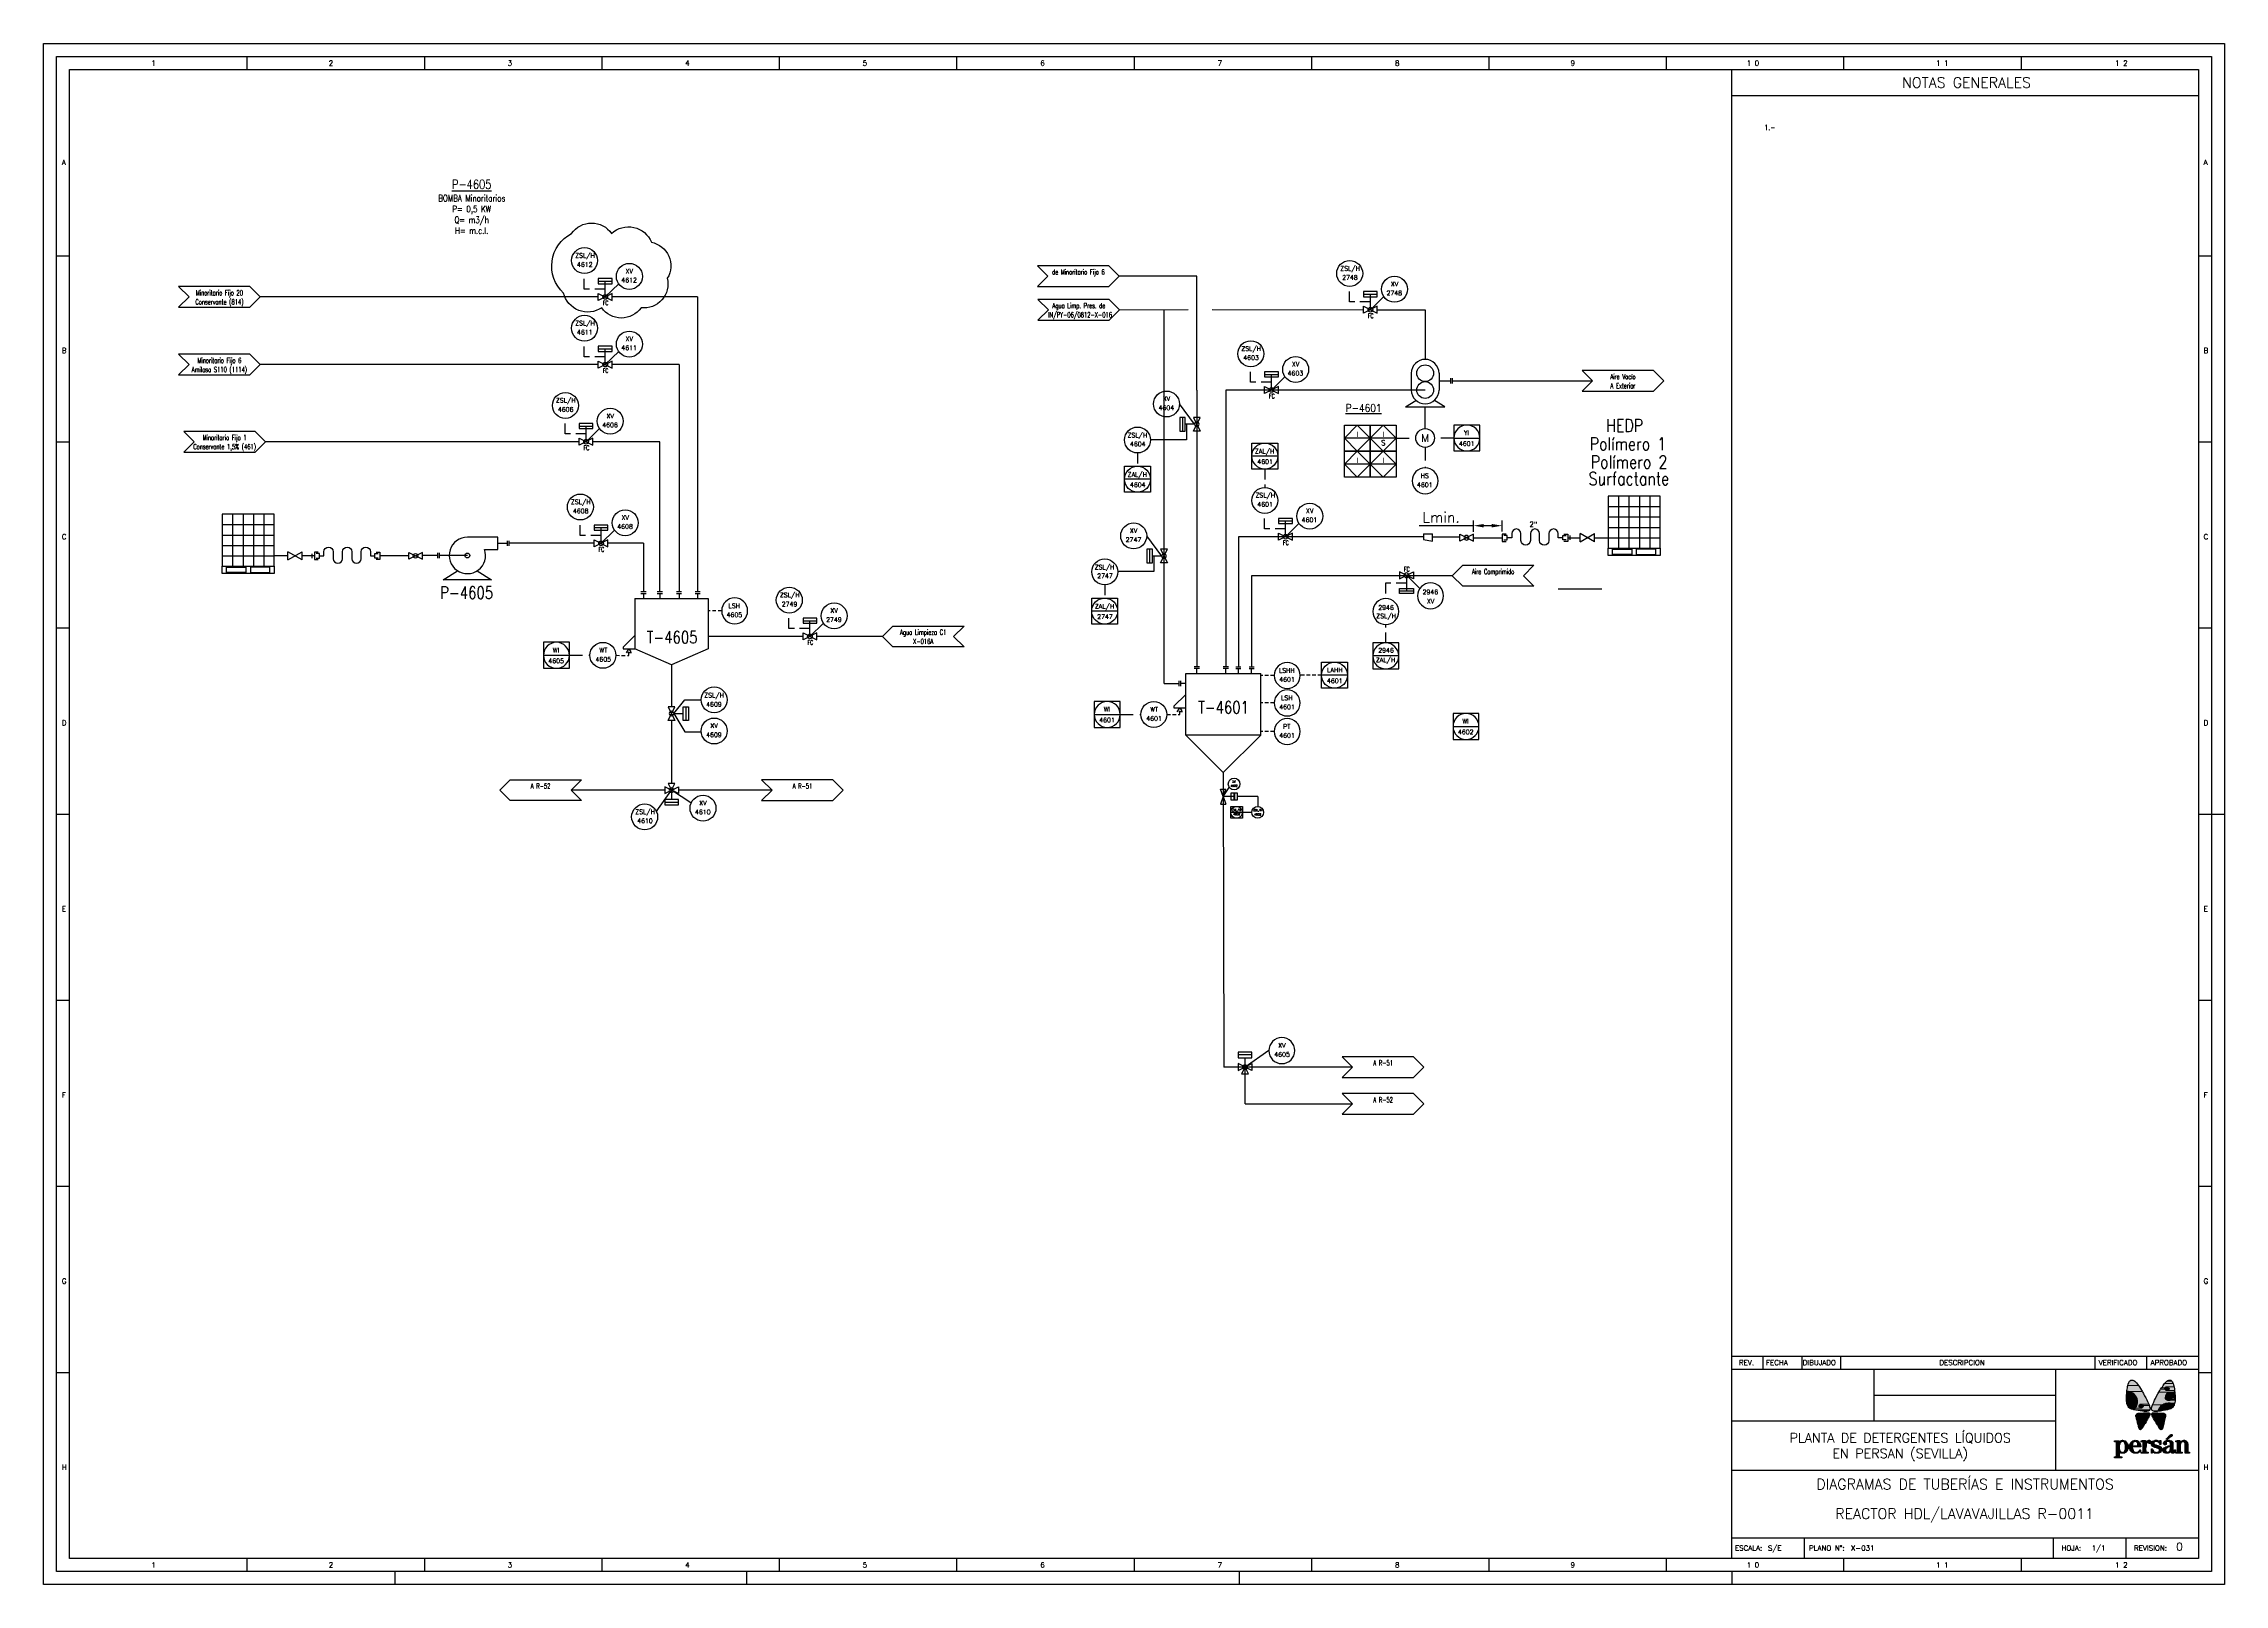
# Model space of a CAD drawing. Header units: millimetres. Extents: x 172 to 1080, y 170 to 466.
# Drawn here: x 172.3 to 592.3, y 169.8 to 466.4 of the extents above; entities that cross this region are included whole.
import ezdxf
from ezdxf.enums import TextEntityAlignment as Align

# ---------------------------------------------------------------- set-up
doc = ezdxf.new("R2010")
doc.units = ezdxf.units.MM
doc.linetypes.add('TRATT2', pattern=[1.1, 0.7, -0.4])
doc.linetypes.add('TRAZOS', pattern=[0.75, 0.5, -0.25])
for name, color, linetype in [('CAJETIN', 1, 'Continuous'), ('CONEXION INTRUMENTOS', 1, 'Continuous'), ('COTAS', 4, 'Continuous'), ('EQUIPOS', 5, 'Continuous'), ('EQUIPOS 02', 1, 'Continuous'), ('FORMATO', 7, 'Continuous'), ('INSTRUMENTOS', 1, 'Continuous'), ('Señal Electrica', 1, 'TRATT2'), ('Señal Neumatica', 1, 'Continuous'), ('TEX', 7, 'Continuous'), ('TEX EQUIPOS', 6, 'Continuous'), ('TEXTO-INSTRUMENTACION', 7, 'Continuous'), ('TEXTO-VALVULAS Y ACCESORIOS', 7, 'Continuous'), ('TUBERIA', 5, 'Continuous'), ('VALVULAS Y ACCESORIOS', 1, 'Continuous')]:
    doc.layers.add(name, color=color, linetype=linetype)
doc.styles.add('PY', font='ROMANS.shx')
doc.styles.add('PY1', font='ROMANS.shx', dxfattribs={"width": 0.8})
doc.styles.add('PY3', font='ROMANS.shx', dxfattribs={"width": 0.6})
doc.styles.add('TXT', font='txt')
doc.linetypes.add('SEÑAL_MECANICA2', pattern='A,4.411183,["o",PY,S=4.130212,R=360,X=0,Y=-1.374288],0.588817,-0.374158,["",PY,S=2,R=360,X=0,Y=-0.688262],-2.183682', length=7.55784)
doc.dimstyles.new('1-5', dxfattribs={"dimtxt": 2, "dimasz": 2, "dimexe": 1, "dimexo": 0.5, "dimgap": 0.6, "dimtad": 1, "dimdec": 0, "dimlfac": 5, "dimzin": 0, "dimdsep": 46, "dimtxsty": 'PY', "dimcen": 0.7, "dimclrd": 4, "dimclre": 4, "dimclrt": 7, "dimazin": 0, "dimtfac": 1, "dimtdec": 0, "dimtofl": 0, "dimtmove": 0, "dimatfit": 3, "dimfxl": 1, "dimtolj": 1, "dimtzin": 0, "dimarcsym": 0})

# ---------------------------------------------------------------- blocks, each defined once
blk = doc.blocks.new('SEÑAL CIR')
at = {"color": 1}
blk.add_circle((0, 5.7), 5.7, dxfattribs=at)
at = {"layer": 'INSTRUMENTOS', "linetype": 'Continuous', "style": 'PY', "flags": 4}
for p in [(0.13, 2.95), (0.18, 6.94)]:
    blk.add_attdef('---', text='', height=2, dxfattribs=at).set_placement(p, align=Align.CENTER)
blk = doc.blocks.new('SEÑAL CIRCU MARCO')
at = {"color": 1, "linetype": 'Continuous', "ltscale": 0.5}
blk.add_line((5.7, 5.7), (-5.7, 5.7), dxfattribs=at)
at = {"color": 1, "flags": 128}
blk.add_lwpolyline([(5.7, 0), (-5.7, 0), (-5.7, 11.4), (5.7, 11.4)], close=True, dxfattribs=at)
at = {"color": 1}
blk.add_circle((0, 5.7), 5.7, dxfattribs=at)
at = {"style": 'PY'}
for tag, p in [('XXX', (0.18, 7.98)), ('YYY', (0.13, 3.24))]:
    blk.add_attdef(tag, text='', height=2, dxfattribs=at).set_placement(p, align=Align.MIDDLE)
blk = doc.blocks.new('SECUENCIA PROGRAMADA EN SISTEMA DE CONTROL PLC')
at = {"layer": 'INSTRUMENTOS'}
blk.add_line((-5, 5), (5, 5), dxfattribs=at)
at = {"layer": 'INSTRUMENTOS', "flags": 128}
for points in [[(0, 0), (-5, 5), (0, 10), (5, 5)], [(-5, 0), (5, 0), (5, 10), (-5, 10)]]:
    blk.add_lwpolyline(points, close=True, dxfattribs=at)
at = {"layer": 'TEXTO-INSTRUMENTACION', "linetype": 'Continuous', "style": 'PY1', "width": 0.8}
for tag, p in [('XXX', (0.01, 6.43)), ('YYY', (0.01, 3.17))]:
    blk.add_attdef(tag, text='', height=2, dxfattribs=at).set_placement(p, align=Align.MIDDLE_CENTER)
blk = doc.blocks.new('reduccion1')
at = {"color": 1}
for p, q in [((-3.5084, -1.7542), (-3.5084, 1.096375)), ((0, 1.096375), (-3.5084, 1.096375)), ((0, 1.096375), (0, -1.096375)), ((0, -1.096375), (-3.5084, -1.7542))]:
    blk.add_line(p, q, dxfattribs=at)
blk = doc.blocks.new('VALV GLOB-V')
at = {"layer": 'INSTRUMENTOS', "color": 1, "flags": 128}
blk.add_lwpolyline([(5.7, -1.43), (5.7, 1.43), (0, -1.43), (0, 1.43)], close=True, dxfattribs=at)
at = {"layer": 'INSTRUMENTOS', "color": 1}
blk.add_circle((2.85, 0), 0.95, dxfattribs=at)
at = {"layer": 'INSTRUMENTOS', "color": 7, "linetype": 'SEÑAL_MECANICA2', "style": 'PY'}
blk.add_attdef('REF.', text='', height=2, dxfattribs=at).set_placement((3, -3.37), align=Align.MIDDLE)
blk = doc.blocks.new('*D55')
at = {"layer": 'COTAS', "color": 4, "lineweight": -2, "transparency": 16777216}
for p, q in [((447.65, 372.46), (447.65, 374.62)), ((453.19, 372.5), (453.19, 374.62)), ((447.65, 373.62), (437.22, 373.62)), ((451.19, 373.62), (449.65, 373.62))]:
    blk.add_line(p, q, dxfattribs=at)
at = {"layer": 'COTAS', "color": 4, "transparency": 16777216}
for points in [[(449.65, 373.95), (449.65, 373.28), (447.65, 373.62)], [(451.19, 373.95), (451.19, 373.28), (453.19, 373.62)]]:
    blk.add_solid(points, dxfattribs=at)
at = {"layer": 'Defpoints', "color": 0, "transparency": 16777216}
for p in [(447.65, 373.62), (447.65, 371.96), (453.19, 372)]:
    blk.add_point(p, dxfattribs=at)
at = {"layer": 'COTAS', "color": 7, "transparency": 16777216, "insert": (441.44, 375.22), "char_height": 2, "attachment_point": 5, "style": 'PY'}
blk.add_mtext('\\A1;Lmin.', dxfattribs=at)
blk = doc.blocks.new('BANDERA DE FLUJO')
at = {"layer": 'TEX', "color": 1, "ltscale": 0.1, "flags": 128}
blk.add_lwpolyline([(-4, 4), (-31.46, 4), (-27.46, 0), (-31.46, -4), (-4, -4), (0, 0)], close=True, dxfattribs=at)
at = {"layer": 'TEX', "style": 'PY1', "width": 0.8}
for tag, p in [('ETIQUETA-LINEA-1', (-15.73, 0.61)), ('ETIQUETA-LINEA-2', (-15.73, -2.91))]:
    blk.add_attdef(tag, text='', height=2, dxfattribs=at).set_placement(p, align=Align.CENTER)
blk = doc.blocks.new('BOMBA CENTRIFUGA')
at = {"layer": 'EQUIPOS', "linetype": 'Continuous'}
for p, q in [((11.4, 0), (0.67, 0)), ((23.07, 4.67), (26.8, 4.67))]:
    blk.add_line(p, q, dxfattribs=at)
blk.add_lwpolyline([(23.07, 7), (11.4, 7, 3.146264), (18, 2.33), (23.07, 2.33)], format="xyb", close=True, dxfattribs=at)
blk.add_lwpolyline([(15.18, -5.89), (20.73, -9.33), (2.07, -9.33), (7.62, -5.89)], dxfattribs=at)
blk.add_circle((11.4, 0), 0.933, dxfattribs=at)
at = {"layer": 'VALVULAS Y ACCESORIOS'}
for p, q in [((0, -1), (0, 1)), ((0.67, -1), (0.67, 1)), ((26.8, 3.67), (26.8, 5.67)), ((27.47, 3.67), (27.47, 5.67))]:
    blk.add_line(p, q, dxfattribs=at)
at = {"layer": 'TEX EQUIPOS', "linetype": 'Continuous', "style": 'PY1', "width": 0.8}
blk.add_attdef('REF_EQUIPO', text='', height=3, dxfattribs=at).set_placement((11.4, -12.69), align=Align.MIDDLE_CENTER)
blk = doc.blocks.new('MARCO-A1')
at = {"layer": 'FORMATO', "color": 5}
for p, q in [((78.42, 589), (78.42, 584)), ((146.83, 589), (146.83, 584)), ((215.25, 589), (215.25, 584)), ((283.67, 589), (283.67, 584)), ((352.08, 589), (352.08, 584)), ((420.5, 589), (420.5, 584)), ((488.92, 589), (488.92, 584)), ((557.33, 589), (557.33, 584)), ((625.75, 589), (625.75, 584)), ((694.17, 589), (694.17, 584)), ((762.58, 589), (762.58, 584)), ((5, 512.25), (10, 512.25)), ((831, 512.25), (836, 512.25)), ((5, 440.5), (10, 440.5)), ((831, 440.5), (836, 440.5)), ((5, 368.75), (10, 368.75)), ((831, 368.75), (836, 368.75)), ((5, 297), (10, 297)), ((831, 297), (836, 297)), ((5, 225.25), (10, 225.25)), ((831, 225.25), (836, 225.25)), ((5, 153.5), (10, 153.5)), ((831, 153.5), (836, 153.5)), ((5, 81.75), (10, 81.75)), ((831, 81.75), (836, 81.75)), ((78.42, 10), (78.42, 5)), ((146.83, 10), (146.83, 5)), ((215.25, 10), (215.25, 5)), ((283.67, 10), (283.67, 5)), ((352.08, 10), (352.08, 5)), ((420.5, 10), (420.5, 5)), ((488.92, 10), (488.92, 5)), ((557.33, 10), (557.33, 5)), ((625.75, 10), (625.75, 5)), ((694.17, 10), (694.17, 5)), ((762.58, 10), (762.58, 5))]:
    blk.add_line(p, q, dxfattribs=at)
at = {"layer": 'FORMATO', "color": 1, "linetype": 'Continuous'}
for p, q in [((836, 297), (841, 297)), ((135.5, 5), (135.5, 0)), ((271, 5), (271, 0)), ((461, 5), (461, 0)), ((651, 5), (651, 0))]:
    blk.add_line(p, q, dxfattribs=at)
at = {"layer": 'FORMATO', "color": 1}
blk.add_lwpolyline([(0, 594), (841, 594), (841, 0), (0, 0)], close=True, dxfattribs=at)
at = {"layer": 'FORMATO', "color": 5}
blk.add_lwpolyline([(5, 589), (836, 589), (836, 5), (5, 5)], close=True, dxfattribs=at)
at = {"layer": 'FORMATO', "color": 8, "linetype": 'Continuous'}
blk.add_lwpolyline([(10, 584), (831, 584), (831, 10), (10, 10)], close=True, dxfattribs=at)
at = {"layer": 'FORMATO', "color": 1, "style": 'PY'}
for s, p in [('1', (41.52, 585.5)), ('2', (109.93, 585.5)), ('3', (178.99, 585.5)), ('4', (247.4, 585.5)), ('5', (315.82, 585.5)), ('6', (384.34, 585.5)), ('7', (452.75, 585.5)), ('8', (521.17, 585.5)), ('9', (588.85, 585.5)), ('1 0', (656.77, 585.5)), ('1 1', (729.83, 585.5)), ('1 2', (798.88, 585.5)), ('A', (7, 547.25)), ('A', (833, 547.25)), ('B', (7, 474.67)), ('B', (833, 474.67)), ('C', (7, 402.92)), ('C', (833, 402.92)), ('D', (7, 331.17)), ('D', (833, 331.17)), ('E', (7, 259.42)), ('E', (833, 259.42)), ('F', (7, 187.67)), ('F', (833, 187.67)), ('G', (7, 115.92)), ('G', (833, 115.92)), ('H', (7, 44.17)), ('H', (833, 44.17)), ('1', (41.52, 6.5)), ('2', (109.93, 6.5)), ('3', (178.99, 6.5)), ('4', (247.4, 6.5)), ('5', (315.82, 6.5)), ('6', (384.34, 6.5)), ('7', (452.75, 6.5)), ('8', (521.17, 6.5)), ('9', (588.85, 6.5)), ('1 0', (656.77, 6.5)), ('1 1', (729.83, 6.5)), ('1 2', (798.88, 6.5))]:
    blk.add_text(s, height=2, dxfattribs=at).set_placement(p)
blk = doc.blocks.new('Simbolo persan')
at = {"layer": 'CAJETIN', "true_color": 0x0080ad, "transparency": 33554559}
h = blk.add_hatch(color=144, dxfattribs=at)
h.paths.add_polyline_path([(3046.77, 1411.45), (3046.51, 1411.37), (3046.26, 1411.5), (3046.17, 1411.62), (3046.17, 1411.92), (3046.26, 1412.05), (3046.34, 1412.09), (3046.39, 1412.13), (3046.47, 1412.13), (3046.56, 1412.17), (3046.6, 1412.13), (3046.72, 1412.13), (3046.85, 1412), (3046.89, 1411.92), (3046.89, 1411.88), (3046.94, 1411.88), (3046.94, 1411.67), (3046.89, 1411.62), (3046.85, 1411.54)])
h.paths.add_polyline_path([(3048.25, 1411.33), (3048.25, 1411.54), (3048.21, 1411.62), (3048.21, 1411.71), (3048.16, 1411.79), (3048.16, 1411.88), (3048.12, 1411.92), (3048.12, 1412), (3048.08, 1412.09), (3048.08, 1412.13), (3048.04, 1412.13), (3048.04, 1412.17), (3047.95, 1412.34), (3047.95, 1412.39), (3047.91, 1412.47), (3047.87, 1412.6), (3047.74, 1412.85), (3047.66, 1412.98), (3047.57, 1413.19), (3047.49, 1413.36), (3047.4, 1413.49), (3047.27, 1413.78), (3047.23, 1413.78), (3047.11, 1413.99), (3047.11, 1414.04), (3047.06, 1414.16), (3046.98, 1414.25), (3046.85, 1414.5), (3046.81, 1414.54), (3046.81, 1414.63), (3046.68, 1414.8), (3046.64, 1414.84), (3046.51, 1415.05), (3046.47, 1415.14), (3046.34, 1415.31), (3046.22, 1415.56), (3046.05, 1415.77), (3045.92, 1415.98), (3045.67, 1416.24), (3045.62, 1416.32), (3045.5, 1416.45), (3045.45, 1416.45), (3045.33, 1416.58), (3045.2, 1416.66), (3045.16, 1416.7), (3045.07, 1416.75), (3044.99, 1416.75), (3044.95, 1416.79), (3044.65, 1416.79), (3044.61, 1416.75), (3044.57, 1416.75), (3044.48, 1416.7), (3044.44, 1416.66), (3044.4, 1416.58), (3044.35, 1416.58), (3044.18, 1416.32), (3044.18, 1416.24), (3044.1, 1416.03), (3044.06, 1415.98), (3043.97, 1415.56), (3043.93, 1415.48), (3043.93, 1415.31), (3043.89, 1415.14), (3043.89, 1415.05), (3043.85, 1414.84), (3043.85, 1414.8), (3043.8, 1414.63), (3043.8, 1414.59), (3044.14, 1414.59), (3044.23, 1414.54), (3044.31, 1414.54), (3044.52, 1414.5), (3044.69, 1414.42), (3044.73, 1414.42), (3044.99, 1414.25), (3045.16, 1414.16), (3045.29, 1414.04), (3045.29, 1413.99), (3045.5, 1413.78), (3045.67, 1413.49), (3045.71, 1413.36), (3045.79, 1413.19), (3045.84, 1412.98), (3045.88, 1412.85), (3045.88, 1412.34), (3045.84, 1412.17), (3045.84, 1412.09), (3045.79, 1412.05), (3045.75, 1411.92), (3045.75, 1411.84), (3045.71, 1411.84), (3045.71, 1411.75), (3045.67, 1411.71), (3045.67, 1411.67), (3045.62, 1411.62), (3045.54, 1411.5), (3045.5, 1411.41), (3045.37, 1411.28), (3045.33, 1411.2), (3045.2, 1411.07), (3045.24, 1411.07), (3045.33, 1411.03), (3045.45, 1411.03), (3045.79, 1410.95), (3046, 1410.9), (3046.39, 1410.86), (3046.85, 1410.78), (3047.06, 1410.78), (3047.23, 1410.73), (3047.7, 1410.73), (3047.78, 1410.78), (3047.91, 1410.78), (3048.08, 1410.86), (3048.21, 1410.99), (3048.21, 1411.03), (3048.25, 1411.03), (3048.25, 1411.2), (3048.29, 1411.28)], flags=0)
h = blk.add_hatch(color=144, dxfattribs=at)
h.paths.add_polyline_path([(3050.2, 1414.84), (3050.15, 1414.76), (3050.07, 1414.63), (3049.9, 1414.29), (3049.86, 1414.25), (3049.86, 1414.21), (3049.82, 1414.12), (3049.77, 1414.12), (3049.73, 1413.99), (3049.6, 1413.78), (3049.56, 1413.66), (3049.52, 1413.57), (3049.39, 1413.36), (3049.35, 1413.27), (3049.35, 1413.23), (3049.31, 1413.23), (3049.31, 1413.15), (3049.26, 1413.11), (3049.22, 1413.02), (3049.18, 1412.98), (3049.18, 1412.94), (3049.14, 1412.89), (3049.1, 1412.72), (3048.97, 1412.47), (3048.88, 1412.34), (3048.88, 1412.3), (3048.84, 1412.26), (3048.84, 1412.17), (3048.76, 1412.05), (3048.71, 1411.88), (3048.71, 1411.84), (3048.67, 1411.75), (3048.63, 1411.62), (3048.63, 1411.54), (3048.59, 1411.45), (3048.59, 1411.16), (3048.63, 1411.12), (3048.63, 1411.03), (3048.71, 1410.9), (3048.76, 1410.9), (3048.93, 1410.82), (3048.97, 1410.78), (3049.1, 1410.78), (3049.14, 1410.73), (3049.65, 1410.73), (3049.73, 1410.78), (3049.86, 1410.78), (3049.86, 1410.9), (3049.9, 1410.9), (3049.9, 1411.03), (3049.94, 1411.12), (3049.94, 1411.16), (3050.03, 1411.28), (3050.03, 1411.37), (3050.2, 1411.54), (3050.24, 1411.62), (3050.32, 1411.75), (3050.45, 1411.84), (3050.53, 1411.88), (3050.75, 1412.05), (3050.96, 1412.17), (3051.25, 1412.26), (3051.38, 1412.3), (3051.47, 1412.3), (3051.76, 1412.34), (3052.19, 1412.34), (3052.4, 1412.3), (3052.48, 1412.26), (3052.61, 1412.22), (3052.82, 1412.13), (3052.91, 1412.09), (3052.95, 1412.05), (3052.95, 1412.09), (3052.99, 1412.13), (3052.99, 1412.22), (3053.03, 1412.26), (3053.03, 1412.34), (3053.08, 1412.47), (3053.08, 1412.55), (3053.12, 1412.72), (3053.12, 1413.27), (3053.03, 1413.32), (3053.03, 1413.36), (3052.95, 1413.4), (3052.82, 1413.49), (3052.61, 1413.49), (3052.57, 1413.4), (3052.52, 1413.36), (3052.52, 1413.32), (3052.48, 1413.27), (3052.44, 1413.19), (3052.4, 1413.15), (3052.4, 1413.11), (3052.36, 1413.11), (3052.31, 1413.02), (3052.23, 1412.98), (3052.19, 1412.94), (3052.1, 1412.89), (3051.76, 1412.89), (3051.38, 1413.02), (3051.25, 1413.15), (3051.21, 1413.23), (3051.21, 1413.36), (3051.25, 1413.57), (3051.25, 1413.66), (3051.3, 1413.78), (3051.38, 1413.99), (3051.47, 1414.12), (3051.59, 1414.25), (3051.68, 1414.29), (3052.06, 1414.29), (3052.19, 1414.25), (3052.31, 1414.25), (3052.44, 1414.29), (3052.61, 1414.29), (3052.99, 1414.54), (3053.03, 1414.63), (3053.03, 1414.88), (3052.99, 1414.97), (3052.99, 1415.14), (3052.95, 1415.26), (3052.95, 1415.43), (3052.91, 1415.48), (3052.91, 1415.52), (3052.86, 1415.65), (3052.86, 1415.73), (3052.82, 1415.9), (3052.74, 1416.11), (3052.69, 1416.24), (3052.65, 1416.28), (3052.57, 1416.45), (3052.57, 1416.49), (3052.31, 1416.75), (3052.23, 1416.75), (3052.19, 1416.79), (3051.97, 1416.79), (3051.89, 1416.75), (3051.85, 1416.75), (3051.72, 1416.7), (3051.68, 1416.66), (3051.55, 1416.58), (3051.09, 1416.11), (3050.92, 1415.9), (3050.79, 1415.73), (3050.75, 1415.65), (3050.66, 1415.52), (3050.62, 1415.52), (3050.62, 1415.48), (3050.58, 1415.43), (3050.49, 1415.31), (3050.45, 1415.22), (3050.37, 1415.14), (3050.37, 1415.05), (3050.32, 1415.05), (3050.24, 1414.88)])
h.paths.add_polyline_path([(3051.42, 1414.76), (3051.34, 1414.84), (3051.25, 1414.88), (3051.21, 1414.97), (3051.21, 1415.05), (3051.17, 1415.14), (3051.21, 1415.18), (3051.21, 1415.31), (3051.3, 1415.43), (3051.42, 1415.48), (3051.59, 1415.52), (3051.68, 1415.48), (3051.72, 1415.48), (3051.8, 1415.43), (3051.85, 1415.39), (3051.93, 1415.26), (3051.97, 1415.14), (3051.93, 1414.97), (3051.89, 1414.88), (3051.85, 1414.88), (3051.8, 1414.8), (3051.72, 1414.76)], flags=0)
at = {"layer": 'CAJETIN', "true_color": 0xa3cbc0, "transparency": 33554559}
for points in [[(3051.68, 1415.48), (3051.59, 1415.52), (3051.42, 1415.48), (3051.3, 1415.43), (3051.3, 1415.39), (3051.21, 1415.31), (3051.21, 1415.18), (3051.17, 1415.14), (3051.21, 1415.05), (3051.21, 1414.97), (3051.25, 1414.88), (3051.3, 1414.88), (3051.34, 1414.84), (3051.34, 1414.8), (3051.42, 1414.76), (3051.72, 1414.76), (3051.8, 1414.8), (3051.8, 1414.84), (3051.89, 1414.88), (3051.93, 1414.97), (3051.93, 1415.05), (3051.97, 1415.14), (3051.93, 1415.18), (3051.93, 1415.31), (3051.85, 1415.39), (3051.85, 1415.43), (3051.72, 1415.48)], [(3044.14, 1414.59), (3043.8, 1414.59), (3043.8, 1414.25), (3043.76, 1414.16), (3043.76, 1412.72), (3043.8, 1412.6), (3043.8, 1412.47), (3043.85, 1412.34), (3043.85, 1412.3), (3043.89, 1412.09), (3043.93, 1411.96), (3044.1, 1411.71), (3044.14, 1411.62), (3044.35, 1411.41), (3044.4, 1411.41), (3044.52, 1411.33), (3044.57, 1411.28), (3044.73, 1411.2), (3044.82, 1411.2), (3044.95, 1411.16), (3044.99, 1411.12), (3045.12, 1411.12), (3045.16, 1411.07), (3045.2, 1411.07), (3045.2, 1411.12), (3045.24, 1411.12), (3045.24, 1411.16), (3045.29, 1411.2), (3045.33, 1411.2), (3045.41, 1411.28), (3045.41, 1411.33), (3045.5, 1411.41), (3045.58, 1411.54), (3045.67, 1411.71), (3045.71, 1411.84), (3045.75, 1411.84), (3045.84, 1412.09), (3045.88, 1412.3), (3045.88, 1412.85), (3045.79, 1413.19), (3045.71, 1413.36), (3045.67, 1413.49), (3045.58, 1413.66), (3045.5, 1413.78), (3045.41, 1413.87), (3045.29, 1414.04), (3045.16, 1414.16), (3044.99, 1414.25), (3044.95, 1414.29), (3044.52, 1414.5), (3044.31, 1414.54)], [(3046.6, 1412.13), (3046.56, 1412.17), (3046.51, 1412.13), (3046.39, 1412.13), (3046.3, 1412.09), (3046.26, 1412.05), (3046.26, 1412), (3046.22, 1411.92), (3046.17, 1411.92), (3046.17, 1411.62), (3046.26, 1411.54), (3046.26, 1411.5), (3046.43, 1411.41), (3046.47, 1411.41), (3046.51, 1411.37), (3046.56, 1411.37), (3046.64, 1411.41), (3046.68, 1411.41), (3046.77, 1411.45), (3046.85, 1411.54), (3046.89, 1411.62), (3046.94, 1411.67), (3046.94, 1411.88), (3046.89, 1411.92), (3046.85, 1412), (3046.72, 1412.13)], [(3052.19, 1412.34), (3051.59, 1412.34), (3051.47, 1412.3), (3051.34, 1412.3), (3051.25, 1412.26), (3051.13, 1412.22), (3050.96, 1412.17), (3050.92, 1412.13), (3050.75, 1412.05), (3050.53, 1411.92), (3050.53, 1411.88), (3050.37, 1411.75), (3050.32, 1411.75), (3050.24, 1411.62), (3050.2, 1411.54), (3050.15, 1411.54), (3050.07, 1411.37), (3050.03, 1411.37), (3049.98, 1411.28), (3049.94, 1411.16), (3049.94, 1411.07), (3049.9, 1411.03), (3049.9, 1410.99), (3049.86, 1410.9), (3049.86, 1410.78), (3050.07, 1410.82), (3050.28, 1410.82), (3050.32, 1410.86), (3050.7, 1410.9), (3050.79, 1410.9), (3051.3, 1410.99), (3051.51, 1411.03), (3051.85, 1411.12), (3051.97, 1411.16), (3052.27, 1411.28), (3052.4, 1411.37), (3052.44, 1411.37), (3052.65, 1411.54), (3052.74, 1411.62), (3052.78, 1411.75), (3052.82, 1411.75), (3052.91, 1411.88), (3052.91, 1411.92), (3052.95, 1412.05), (3052.91, 1412.09), (3052.74, 1412.17), (3052.48, 1412.26), (3052.4, 1412.3), (3052.27, 1412.3)], [(3053.08, 1414.54), (3053.03, 1414.59), (3052.99, 1414.54), (3052.95, 1414.54), (3052.86, 1414.46), (3052.78, 1414.42), (3052.74, 1414.38), (3052.61, 1414.29), (3052.44, 1414.29), (3052.31, 1414.25), (3052.19, 1414.25), (3052.1, 1414.29), (3051.68, 1414.29), (3051.68, 1414.25), (3051.59, 1414.25), (3051.47, 1414.12), (3051.38, 1413.99), (3051.34, 1413.87), (3051.3, 1413.82), (3051.3, 1413.78), (3051.25, 1413.66), (3051.25, 1413.57), (3051.21, 1413.49), (3051.21, 1413.23), (3051.25, 1413.19), (3051.25, 1413.15), (3051.3, 1413.15), (3051.3, 1413.11), (3051.34, 1413.11), (3051.38, 1413.02), (3051.42, 1413.02), (3051.51, 1412.98), (3051.55, 1412.98), (3051.64, 1412.94), (3051.68, 1412.94), (3051.76, 1412.89), (3052.1, 1412.89), (3052.19, 1412.94), (3052.23, 1412.98), (3052.27, 1412.98), (3052.31, 1413.02), (3052.36, 1413.11), (3052.4, 1413.11), (3052.4, 1413.15), (3052.44, 1413.15), (3052.44, 1413.23), (3052.48, 1413.27), (3052.52, 1413.36), (3052.65, 1413.49), (3052.82, 1413.49), (3052.95, 1413.4), (3053.03, 1413.32), (3053.12, 1413.27), (3053.12, 1413.99), (3053.08, 1414.12)], [(3050.11, 1410.44), (3049.82, 1410.48), (3049.82, 1410.14), (3049.86, 1410.06), (3049.86, 1409.97), (3049.9, 1409.85), (3049.9, 1409.72), (3049.94, 1409.63), (3049.94, 1409.59), (3049.98, 1409.55), (3050.03, 1409.42), (3050.03, 1409.38), (3050.07, 1409.29), (3050.15, 1409.17), (3050.2, 1409.13), (3050.28, 1409), (3050.62, 1408.66), (3050.83, 1408.53), (3050.87, 1408.49), (3050.96, 1408.49), (3050.96, 1408.53), (3051, 1408.66), (3051, 1408.79), (3051.04, 1408.83), (3051.09, 1409), (3051.09, 1409.13), (3051.13, 1409.17), (3051.13, 1409.29), (3051.17, 1409.38), (3051.17, 1409.42), (3051.21, 1409.55), (3051.21, 1409.63), (3051.25, 1409.72), (3051.25, 1410.14), (3051.21, 1410.18), (3051.21, 1410.23), (3051.13, 1410.27), (3051.04, 1410.35), (3050.92, 1410.4), (3050.66, 1410.4), (3050.49, 1410.44)]]:
    blk.add_hatch(color=9, dxfattribs=at).paths.add_polyline_path(points)
at = {"layer": 'CAJETIN', "true_color": 0x0080ad, "transparency": 33554559}
h = blk.add_hatch(color=144, dxfattribs=at)
h.paths.add_polyline_path([(3053.12, 1413.27), (3053.12, 1413.27)], flags=0)
h.paths.add_polyline_path([(3053.12, 1413.27), (3053.12, 1413.27)], flags=0)
h.paths.add_polyline_path([(3053.12, 1413.27), (3053.12, 1413.27)], flags=0)
h.paths.add_polyline_path([(3053.12, 1413.27), (3052.48, 1413.27)], flags=0)
for points in [[(3048.08, 1410.48), (3047.11, 1410.48), (3046.89, 1410.44), (3046.26, 1410.44), (3046.13, 1410.4), (3046, 1410.4), (3045.75, 1410.31), (3045.71, 1410.27), (3045.67, 1410.18), (3045.62, 1410.14), (3045.58, 1410.01), (3045.58, 1409.8), (3045.62, 1409.72), (3045.62, 1409.68), (3045.67, 1409.55), (3045.67, 1409.51), (3045.71, 1409.29), (3045.79, 1409.04), (3045.79, 1409), (3045.84, 1408.74), (3045.92, 1408.45), (3045.96, 1408.32), (3045.96, 1408.24), (3046, 1408.07), (3046.05, 1408.02), (3046.05, 1407.94), (3046.09, 1407.81), (3046.09, 1407.77), (3046.13, 1407.69), (3046.13, 1407.6), (3046.17, 1407.56), (3046.17, 1407.47), (3046.22, 1407.39), (3046.26, 1407.35), (3046.26, 1407.31), (3046.3, 1407.31), (3046.34, 1407.26), (3046.43, 1407.22), (3046.51, 1407.26), (3046.56, 1407.31), (3046.6, 1407.31), (3046.64, 1407.35), (3046.64, 1407.39), (3046.77, 1407.52), (3046.77, 1407.56), (3046.81, 1407.6), (3046.85, 1407.69), (3046.94, 1407.77), (3046.94, 1407.81), (3047.02, 1407.94), (3047.06, 1408.02), (3047.11, 1408.07), (3047.23, 1408.32), (3047.32, 1408.45), (3047.53, 1408.74), (3047.66, 1409), (3047.66, 1409.04), (3047.83, 1409.29), (3047.95, 1409.51), (3047.95, 1409.55), (3048.04, 1409.68), (3048.08, 1409.72), (3048.12, 1409.8), (3048.12, 1409.85), (3048.21, 1410.01), (3048.25, 1410.14), (3048.25, 1410.18), (3048.29, 1410.27), (3048.25, 1410.31), (3048.25, 1410.35), (3048.21, 1410.4), (3048.21, 1410.44), (3048.12, 1410.44)], [(3049.82, 1410.48), (3048.76, 1410.48), (3048.67, 1410.44), (3048.67, 1410.4), (3048.59, 1410.31), (3048.59, 1410.14), (3048.8, 1409.72), (3048.88, 1409.59), (3048.97, 1409.38), (3049.01, 1409.38), (3049.1, 1409.17), (3049.22, 1409), (3049.31, 1408.83), (3049.43, 1408.66), (3049.48, 1408.58), (3049.48, 1408.53), (3049.52, 1408.49), (3049.6, 1408.32), (3049.69, 1408.24), (3049.73, 1408.15), (3049.82, 1408.02), (3049.86, 1407.94), (3049.9, 1407.9), (3049.94, 1407.77), (3049.98, 1407.73), (3049.98, 1407.69), (3050.03, 1407.6), (3050.07, 1407.56), (3050.11, 1407.56), (3050.11, 1407.47), (3050.15, 1407.47), (3050.15, 1407.43), (3050.2, 1407.39), (3050.2, 1407.35), (3050.24, 1407.35), (3050.32, 1407.26), (3050.45, 1407.22), (3050.53, 1407.26), (3050.66, 1407.39), (3050.66, 1407.47), (3050.7, 1407.47), (3050.7, 1407.56), (3050.75, 1407.6), (3050.75, 1407.73), (3050.79, 1407.77), (3050.79, 1407.9), (3050.83, 1407.94), (3050.83, 1408.02), (3050.87, 1408.15), (3050.87, 1408.24), (3050.92, 1408.32), (3050.96, 1408.49), (3050.87, 1408.49), (3050.79, 1408.58), (3050.62, 1408.66), (3050.28, 1409), (3050.15, 1409.17), (3050.03, 1409.38), (3049.94, 1409.59), (3049.9, 1409.72), (3049.9, 1409.8), (3049.86, 1409.89), (3049.86, 1410.06), (3049.82, 1410.14)]]:
    blk.add_hatch(color=144, dxfattribs=at).paths.add_polyline_path(points)
at = {"layer": 'CAJETIN', "transparency": 33554559}
h = blk.add_hatch(color=256, dxfattribs=at)
h.paths.add_polyline_path([(3043.21, 1402.94), (3042.96, 1402.86), (3042.87, 1402.86), (3042.83, 1402.9), (3042.74, 1402.9), (3042.62, 1403.03), (3042.58, 1403.03), (3042.58, 1403.07), (3042.53, 1403.11), (3042.49, 1403.2), (3042.41, 1403.33), (3042.41, 1403.45), (3042.36, 1403.58), (3042.36, 1404.21), (3042.41, 1404.26), (3042.45, 1404.43), (3042.45, 1404.47), (3042.49, 1404.55), (3042.49, 1404.64), (3042.53, 1404.68), (3042.53, 1404.72), (3042.58, 1404.76), (3042.62, 1404.85), (3042.66, 1404.85), (3042.7, 1404.89), (3042.87, 1404.98), (3043.08, 1404.98), (3043.34, 1404.85), (3043.34, 1404.81), (3043.42, 1404.72), (3043.46, 1404.6), (3043.51, 1404.43), (3043.55, 1404.3), (3043.55, 1403.45), (3043.46, 1403.2), (3043.46, 1403.16), (3043.42, 1403.11), (3043.38, 1403.03), (3043.34, 1403.03)])
h.paths.add_polyline_path([(3043.59, 1402.86), (3043.76, 1403.03), (3043.8, 1403.03), (3043.85, 1403.11), (3043.89, 1403.16), (3043.89, 1403.2), (3043.97, 1403.33), (3044.01, 1403.45), (3044.01, 1403.49), (3044.06, 1403.58), (3044.06, 1403.66), (3044.1, 1403.83), (3044.1, 1404.13), (3044.06, 1404.21), (3044.06, 1404.3), (3044.01, 1404.43), (3043.93, 1404.6), (3043.85, 1404.72), (3043.8, 1404.81), (3043.72, 1404.89), (3043.63, 1404.93), (3043.51, 1405.06), (3043.42, 1405.06), (3043.34, 1405.1), (3043.34, 1405.15), (3043.17, 1405.15), (3043, 1405.19), (3042.91, 1405.15), (3042.74, 1405.15), (3042.74, 1405.1), (3042.66, 1405.06), (3042.62, 1405.06), (3042.53, 1405.02), (3042.53, 1404.98), (3042.41, 1404.85), (3042.36, 1404.76), (3042.32, 1404.72), (3042.32, 1405.1), (3041.47, 1405.1), (3041.47, 1404.89), (3041.69, 1404.89), (3041.77, 1404.85), (3041.86, 1404.76), (3041.86, 1402.1), (3041.81, 1402.1), (3041.81, 1402.06), (3041.73, 1402.06), (3041.69, 1402.01), (3041.47, 1402.01), (3041.47, 1401.8), (3042.15, 1401.8), (3042.83, 1401.84), (3042.83, 1402.01), (3042.58, 1402.01), (3042.53, 1402.06), (3042.45, 1402.06), (3042.36, 1402.14), (3042.36, 1403.03), (3042.41, 1403.03), (3042.41, 1402.99), (3042.45, 1402.9), (3042.49, 1402.9), (3042.49, 1402.86), (3042.53, 1402.86), (3042.53, 1402.82), (3042.66, 1402.78), (3042.66, 1402.73), (3042.74, 1402.73), (3042.83, 1402.69), (3043.25, 1402.69), (3043.34, 1402.73), (3043.38, 1402.73), (3043.42, 1402.78), (3043.55, 1402.82), (3043.55, 1402.86)], flags=0)
h = blk.add_hatch(color=256, dxfattribs=at)
h.paths.add_polyline_path([(3044.35, 1404.17), (3044.31, 1404.13), (3044.31, 1403.79), (3044.35, 1403.66), (3044.35, 1403.62), (3044.4, 1403.54), (3044.44, 1403.41), (3044.44, 1403.37), (3044.48, 1403.24), (3044.52, 1403.24), (3044.57, 1403.11), (3044.78, 1402.9), (3044.82, 1402.9), (3044.82, 1402.86), (3044.86, 1402.86), (3044.9, 1402.82), (3045.03, 1402.78), (3045.03, 1402.73), (3045.16, 1402.73), (3045.24, 1402.69), (3045.71, 1402.69), (3045.75, 1402.73), (3045.92, 1402.73), (3045.92, 1402.78), (3046.05, 1402.82), (3046.13, 1402.86), (3046.13, 1402.9), (3046.3, 1402.99), (3046.34, 1403.03), (3046.43, 1403.16), (3046.47, 1403.2), (3046.47, 1403.24), (3046.39, 1403.33), (3046.34, 1403.33), (3046.3, 1403.28), (3046.3, 1403.24), (3046.26, 1403.24), (3046.26, 1403.2), (3046.22, 1403.16), (3046.17, 1403.16), (3046.09, 1403.03), (3045.92, 1402.94), (3045.58, 1402.86), (3045.5, 1402.86), (3045.41, 1402.9), (3045.37, 1402.9), (3045.24, 1402.99), (3045.2, 1402.99), (3045.12, 1403.07), (3045.12, 1403.11), (3045.03, 1403.24), (3044.99, 1403.37), (3044.95, 1403.41), (3044.95, 1403.54), (3044.9, 1403.62), (3044.9, 1403.79), (3044.86, 1403.88), (3044.86, 1403.92), (3046.51, 1403.92), (3046.51, 1404.13), (3046.47, 1404.17), (3046.47, 1404.34), (3046.39, 1404.6), (3046.3, 1404.72), (3046.26, 1404.81), (3046.17, 1404.85), (3046.13, 1404.93), (3046.09, 1404.98), (3046.05, 1404.98), (3045.96, 1405.06), (3045.92, 1405.06), (3045.79, 1405.1), (3045.79, 1405.15), (3045.58, 1405.15), (3045.45, 1405.19), (3045.41, 1405.19), (3045.33, 1405.15), (3045.12, 1405.15), (3045.07, 1405.1), (3044.95, 1405.06), (3044.82, 1404.98), (3044.78, 1404.93), (3044.69, 1404.89), (3044.69, 1404.85), (3044.57, 1404.72), (3044.52, 1404.64), (3044.44, 1404.51), (3044.4, 1404.34), (3044.35, 1404.21)])
h.paths.add_polyline_path([(3044.86, 1404.13), (3044.86, 1404.21), (3044.9, 1404.34), (3044.9, 1404.51), (3044.95, 1404.64), (3044.99, 1404.72), (3045.03, 1404.76), (3045.07, 1404.85), (3045.12, 1404.89), (3045.24, 1404.93), (3045.33, 1404.98), (3045.58, 1404.98), (3045.67, 1404.93), (3045.88, 1404.72), (3045.92, 1404.6), (3045.92, 1404.47), (3045.96, 1404.34), (3045.96, 1404.13)], flags=0)
for points in [[(3048.16, 1405.19), (3048.04, 1405.19), (3047.91, 1405.15), (3047.74, 1405.06), (3047.61, 1404.93), (3047.53, 1404.76), (3047.49, 1404.72), (3047.44, 1404.6), (3047.44, 1404.55), (3047.4, 1404.51), (3047.4, 1405.15), (3046.85, 1405.15), (3046.72, 1405.1), (3046.6, 1405.1), (3046.6, 1404.93), (3046.68, 1404.93), (3046.81, 1404.89), (3046.89, 1404.89), (3046.94, 1404.85), (3046.94, 1404.72), (3046.98, 1404.64), (3046.98, 1403.45), (3046.94, 1403.41), (3046.94, 1402.99), (3046.89, 1402.99), (3046.85, 1402.94), (3046.68, 1402.94), (3046.6, 1402.9), (3046.6, 1402.73), (3047.91, 1402.73), (3047.91, 1402.9), (3047.83, 1402.94), (3047.61, 1402.94), (3047.57, 1402.99), (3047.53, 1402.99), (3047.53, 1403.03), (3047.49, 1403.07), (3047.49, 1403.2), (3047.44, 1403.28), (3047.44, 1403.62), (3047.49, 1403.83), (3047.49, 1403.92), (3047.53, 1404.13), (3047.53, 1404.3), (3047.57, 1404.34), (3047.57, 1404.43), (3047.61, 1404.51), (3047.61, 1404.55), (3047.66, 1404.6), (3047.7, 1404.72), (3047.74, 1404.76), (3047.78, 1404.85), (3047.87, 1404.93), (3047.91, 1404.93), (3048.04, 1404.98), (3047.99, 1404.89), (3047.99, 1404.68), (3048.08, 1404.6), (3048.12, 1404.6), (3048.12, 1404.55), (3048.33, 1404.55), (3048.38, 1404.6), (3048.42, 1404.6), (3048.46, 1404.64), (3048.46, 1404.68), (3048.5, 1404.72), (3048.5, 1404.98), (3048.46, 1404.98), (3048.42, 1405.02), (3048.42, 1405.06), (3048.38, 1405.1), (3048.33, 1405.1)], [(3049.6, 1405.19), (3049.31, 1405.19), (3049.22, 1405.15), (3049.18, 1405.15), (3048.93, 1405.06), (3048.88, 1405.02), (3048.84, 1405.02), (3048.84, 1404.98), (3048.8, 1404.98), (3048.8, 1404.93), (3048.71, 1404.89), (3048.67, 1404.85), (3048.67, 1404.81), (3048.63, 1404.72), (3048.59, 1404.68), (3048.59, 1404.26), (3048.63, 1404.21), (3048.63, 1404.17), (3048.67, 1404.17), (3048.67, 1404.13), (3048.71, 1404.05), (3048.88, 1403.96), (3048.93, 1403.92), (3049.05, 1403.88), (3049.1, 1403.88), (3049.22, 1403.83), (3049.31, 1403.79), (3049.35, 1403.79), (3049.56, 1403.75), (3049.69, 1403.71), (3049.86, 1403.62), (3049.98, 1403.54), (3050.07, 1403.41), (3050.11, 1403.37), (3050.11, 1403.2), (3050.07, 1403.11), (3049.9, 1402.94), (3049.56, 1402.86), (3049.39, 1402.9), (3049.26, 1402.94), (3049.1, 1402.99), (3048.93, 1403.16), (3048.84, 1403.28), (3048.8, 1403.37), (3048.76, 1403.49), (3048.71, 1403.58), (3048.55, 1403.58), (3048.55, 1402.69), (3048.71, 1402.69), (3048.71, 1402.78), (3048.8, 1402.82), (3048.8, 1402.86), (3048.93, 1402.86), (3049.01, 1402.82), (3049.05, 1402.82), (3049.18, 1402.73), (3049.31, 1402.69), (3049.86, 1402.69), (3049.94, 1402.73), (3049.98, 1402.73), (3050.11, 1402.82), (3050.2, 1402.86), (3050.24, 1402.86), (3050.24, 1402.9), (3050.32, 1402.94), (3050.37, 1403.03), (3050.45, 1403.11), (3050.49, 1403.2), (3050.49, 1403.28), (3050.53, 1403.37), (3050.53, 1403.66), (3050.49, 1403.71), (3050.49, 1403.79), (3050.45, 1403.79), (3050.45, 1403.83), (3050.37, 1403.92), (3050.37, 1403.96), (3050.28, 1404), (3050.15, 1404.05), (3049.98, 1404.13), (3049.94, 1404.17), (3049.82, 1404.17), (3049.73, 1404.21), (3049.65, 1404.21), (3049.6, 1404.26), (3049.43, 1404.3), (3049.31, 1404.34), (3049.22, 1404.34), (3049.18, 1404.38), (3049.1, 1404.43), (3049.05, 1404.47), (3049.05, 1404.51), (3049.01, 1404.6), (3049.01, 1404.81), (3049.1, 1404.89), (3049.18, 1404.93), (3049.31, 1404.98), (3049.65, 1404.98), (3049.73, 1404.93), (3049.86, 1404.89), (3049.98, 1404.76), (3050.03, 1404.68), (3050.11, 1404.6), (3050.15, 1404.51), (3050.2, 1404.38), (3050.37, 1404.38), (3050.37, 1405.15), (3050.2, 1405.15), (3050.2, 1405.1), (3050.15, 1405.02), (3050.03, 1405.02), (3049.98, 1405.06), (3049.86, 1405.1), (3049.82, 1405.1), (3049.73, 1405.15), (3049.65, 1405.15)], [(3052.48, 1406.29), (3052.4, 1406.33), (3052.31, 1406.29), (3052.23, 1406.29), (3052.23, 1406.25), (3052.14, 1406.2), (3052.1, 1406.16), (3052.1, 1406.12), (3052.02, 1406.08), (3051.89, 1405.95), (3051.85, 1405.87), (3051.68, 1405.7), (3051.64, 1405.7), (3051.55, 1405.57), (3051.47, 1405.48), (3051.42, 1405.48), (3051.42, 1405.44), (3051.68, 1405.44), (3051.68, 1405.48), (3051.72, 1405.48), (3051.85, 1405.57), (3052.02, 1405.7), (3052.06, 1405.7), (3052.44, 1405.95), (3052.48, 1405.99), (3052.52, 1406.08), (3052.57, 1406.12), (3052.57, 1406.2), (3052.52, 1406.25), (3052.52, 1406.29)], [(3054.94, 1405.19), (3054.73, 1405.19), (3054.6, 1405.15), (3054.56, 1405.15), (3054.47, 1405.1), (3054.43, 1405.06), (3054.35, 1405.02), (3054.3, 1405.02), (3054.26, 1404.98), (3054.26, 1404.93), (3054.22, 1404.93), (3054.18, 1404.89), (3054.18, 1404.85), (3054.05, 1404.72), (3054.05, 1405.15), (3053.58, 1405.15), (3053.37, 1405.1), (3053.24, 1405.1), (3053.24, 1404.93), (3053.37, 1404.93), (3053.41, 1404.89), (3053.46, 1404.89), (3053.54, 1404.85), (3053.58, 1404.81), (3053.58, 1403.03), (3053.5, 1402.94), (3053.33, 1402.94), (3053.24, 1402.9), (3053.24, 1402.73), (3054.47, 1402.73), (3054.47, 1402.9), (3054.35, 1402.94), (3054.18, 1402.94), (3054.09, 1403.03), (3054.09, 1404.3), (3054.13, 1404.38), (3054.13, 1404.43), (3054.18, 1404.51), (3054.18, 1404.6), (3054.26, 1404.68), (3054.26, 1404.72), (3054.35, 1404.81), (3054.43, 1404.85), (3054.43, 1404.89), (3054.56, 1404.93), (3054.81, 1404.93), (3054.9, 1404.89), (3054.94, 1404.85), (3054.98, 1404.76), (3055.02, 1404.76), (3055.02, 1404.68), (3055.06, 1404.64), (3055.06, 1402.73), (3055.91, 1402.73), (3055.91, 1402.9), (3055.83, 1402.94), (3055.7, 1402.94), (3055.62, 1402.99), (3055.57, 1403.07), (3055.57, 1404.43), (3055.53, 1404.55), (3055.53, 1404.64), (3055.49, 1404.68), (3055.49, 1404.76), (3055.45, 1404.85), (3055.36, 1404.93), (3055.36, 1404.98), (3055.32, 1405.02), (3055.28, 1405.02), (3055.19, 1405.06), (3055.15, 1405.1), (3055.06, 1405.15), (3054.98, 1405.15)]]:
    blk.add_hatch(color=256, dxfattribs=at).paths.add_polyline_path(points)
h = blk.add_hatch(color=256, dxfattribs=at)
h.paths.add_polyline_path([(3050.79, 1403.03), (3050.79, 1402.99), (3050.83, 1402.99), (3050.87, 1402.9), (3051, 1402.78), (3051.04, 1402.78), (3051.21, 1402.69), (3051.76, 1402.69), (3051.89, 1402.78), (3051.97, 1402.78), (3052.1, 1402.9), (3052.14, 1402.9), (3052.14, 1402.94), (3052.19, 1402.99), (3052.19, 1403.03), (3052.23, 1403.07), (3052.23, 1403.11), (3052.27, 1403.11), (3052.27, 1403.07), (3052.31, 1403.03), (3052.31, 1402.9), (3052.36, 1402.86), (3052.4, 1402.78), (3052.44, 1402.78), (3052.52, 1402.73), (3052.57, 1402.73), (3052.65, 1402.69), (3052.82, 1402.73), (3052.95, 1402.78), (3053.03, 1402.86), (3053.08, 1402.86), (3053.08, 1402.9), (3053.12, 1402.94), (3053.12, 1402.99), (3053.16, 1402.99), (3053.16, 1403.03), (3053.2, 1403.11), (3053.2, 1403.33), (3053.03, 1403.33), (3053.03, 1403.11), (3052.99, 1403.11), (3052.99, 1403.03), (3052.95, 1403.03), (3052.91, 1402.99), (3052.82, 1402.99), (3052.74, 1403.07), (3052.74, 1403.33), (3052.69, 1403.37), (3052.69, 1404.76), (3052.65, 1404.81), (3052.65, 1404.85), (3052.57, 1404.93), (3052.57, 1404.98), (3052.52, 1404.98), (3052.44, 1405.06), (3052.31, 1405.1), (3052.27, 1405.1), (3052.1, 1405.15), (3052.02, 1405.15), (3051.97, 1405.19), (3051.59, 1405.19), (3051.55, 1405.15), (3051.47, 1405.15), (3051.34, 1405.1), (3051.3, 1405.1), (3051.17, 1405.06), (3051.09, 1404.98), (3051.04, 1404.98), (3051, 1404.93), (3051, 1404.89), (3050.96, 1404.89), (3050.96, 1404.85), (3050.92, 1404.81), (3050.87, 1404.72), (3050.87, 1404.47), (3050.96, 1404.38), (3051.04, 1404.34), (3051.09, 1404.3), (3051.25, 1404.3), (3051.3, 1404.34), (3051.38, 1404.38), (3051.38, 1404.43), (3051.47, 1404.51), (3051.47, 1404.64), (3051.38, 1404.81), (3051.3, 1404.85), (3051.3, 1404.89), (3051.34, 1404.89), (3051.34, 1404.93), (3051.47, 1404.98), (3051.93, 1404.98), (3052.1, 1404.89), (3052.19, 1404.81), (3052.19, 1404.76), (3052.23, 1404.72), (3052.23, 1404.21), (3052.1, 1404.17), (3052.06, 1404.17), (3051.85, 1404.13), (3051.64, 1404.05), (3051.59, 1404.05), (3051.59, 1404), (3051.51, 1404), (3051.47, 1403.96), (3051.38, 1403.92), (3051.34, 1403.92), (3051.3, 1403.88), (3051.17, 1403.83), (3051.13, 1403.79), (3051.09, 1403.79), (3050.92, 1403.62), (3050.87, 1403.62), (3050.79, 1403.54), (3050.79, 1403.49), (3050.75, 1403.41), (3050.75, 1403.11)])
h.paths.add_polyline_path([(3051.51, 1402.9), (3051.3, 1403.11), (3051.3, 1403.41), (3051.34, 1403.49), (3051.38, 1403.54), (3051.42, 1403.62), (3051.47, 1403.62), (3051.51, 1403.71), (3051.64, 1403.79), (3051.8, 1403.88), (3051.85, 1403.92), (3051.93, 1403.92), (3052.02, 1403.96), (3052.02, 1404), (3052.14, 1404), (3052.14, 1404.05), (3052.23, 1404.05), (3052.23, 1403.49), (3052.19, 1403.49), (3052.19, 1403.33), (3052.14, 1403.24), (3052.06, 1403.16), (3052.06, 1403.11), (3052.02, 1403.11), (3051.89, 1402.99), (3051.72, 1402.9)], flags=0)
at = {"layer": 'CAJETIN', "color": 144, "lineweight": 25, "true_color": 0x0080ad}
for points in [[(3047.23, 1410.73), (3047.06, 1410.78), (3046.85, 1410.78), (3046.39, 1410.86), (3046, 1410.9), (3045.62, 1410.99), (3045.45, 1411.03), (3045.33, 1411.03), (3045.24, 1411.07), (3045.2, 1411.07), (3045.24, 1411.12), (3045.33, 1411.2), (3045.41, 1411.33), (3045.5, 1411.41), (3045.62, 1411.62), (3045.75, 1411.84), (3045.84, 1412.09), (3045.88, 1412.34), (3045.88, 1412.47), (3045.88, 1412.6), (3045.88, 1412.77), (3045.88, 1412.85), (3045.79, 1413.19), (3045.67, 1413.49), (3045.5, 1413.78), (3045.29, 1414.04), (3045.16, 1414.16), (3044.99, 1414.25), (3044.86, 1414.33), (3044.69, 1414.42), (3044.52, 1414.5), (3044.31, 1414.54), (3044.14, 1414.59), (3043.93, 1414.59), (3043.85, 1414.59), (3043.8, 1414.59), (3043.8, 1414.63), (3043.85, 1414.8), (3043.89, 1415.05), (3043.93, 1415.31), (3043.97, 1415.56), (3044.01, 1415.77), (3044.06, 1415.98), (3044.18, 1416.32), (3044.27, 1416.45), (3044.35, 1416.58), (3044.44, 1416.66), (3044.57, 1416.75), (3044.65, 1416.79), (3044.78, 1416.79), (3044.86, 1416.79), (3044.99, 1416.75), (3045.16, 1416.7), (3045.33, 1416.58), (3045.5, 1416.45), (3045.67, 1416.24), (3045.88, 1416.03), (3046.05, 1415.77), (3046.26, 1415.48), (3046.47, 1415.14), (3046.64, 1414.84), (3046.81, 1414.54), (3046.89, 1414.42), (3047.02, 1414.21), (3047.11, 1413.99), (3047.23, 1413.78), (3047.49, 1413.36), (3047.66, 1412.98), (3047.83, 1412.68), (3047.95, 1412.39), (3048.08, 1412.13), (3048.16, 1411.88), (3048.21, 1411.67), (3048.25, 1411.5), (3048.29, 1411.28), (3048.25, 1411.16), (3048.25, 1411.07), (3048.16, 1410.95), (3048.08, 1410.86), (3047.91, 1410.78), (3047.7, 1410.73), (3047.61, 1410.73), (3047.49, 1410.73), (3047.36, 1410.73)], [(3052.95, 1412.05), (3052.91, 1412.09), (3052.82, 1412.13), (3052.61, 1412.22), (3052.4, 1412.3), (3052.19, 1412.34), (3051.97, 1412.34), (3051.76, 1412.34), (3051.47, 1412.3), (3051.25, 1412.26), (3050.96, 1412.17), (3050.75, 1412.05), (3050.53, 1411.88), (3050.32, 1411.75), (3050.2, 1411.54), (3050.03, 1411.37), (3049.94, 1411.12), (3049.86, 1410.9), (3049.86, 1410.86), (3049.86, 1410.82), (3049.86, 1410.78), (3049.73, 1410.78), (3049.65, 1410.73), (3049.52, 1410.73), (3049.39, 1410.73), (3049.22, 1410.73), (3049.14, 1410.73), (3048.97, 1410.78), (3048.84, 1410.86), (3048.71, 1410.9), (3048.63, 1411.03), (3048.59, 1411.16), (3048.59, 1411.28), (3048.59, 1411.45), (3048.63, 1411.62), (3048.71, 1411.84), (3048.76, 1412.05), (3048.88, 1412.3), (3049.01, 1412.55), (3049.14, 1412.89), (3049.35, 1413.23), (3049.56, 1413.66), (3049.77, 1414.12), (3049.98, 1414.46), (3050.15, 1414.76), (3050.32, 1415.05), (3050.49, 1415.31), (3050.66, 1415.52), (3050.79, 1415.73), (3051.09, 1416.11), (3051.21, 1416.24), (3051.34, 1416.37), (3051.47, 1416.49), (3051.55, 1416.58), (3051.72, 1416.7), (3051.89, 1416.75), (3052.06, 1416.79), (3052.19, 1416.79), (3052.31, 1416.75), (3052.4, 1416.66), (3052.48, 1416.58), (3052.57, 1416.45), (3052.65, 1416.28), (3052.74, 1416.11), (3052.82, 1415.9), (3052.86, 1415.65), (3052.95, 1415.43), (3052.99, 1415.14), (3053.03, 1414.88), (3053.03, 1414.63), (3052.99, 1414.54), (3052.86, 1414.46), (3052.74, 1414.38), (3052.61, 1414.29), (3052.44, 1414.29), (3052.31, 1414.25), (3052.19, 1414.25), (3052.06, 1414.29), (3051.97, 1414.29), (3051.76, 1414.29), (3051.68, 1414.29), (3051.59, 1414.25), (3051.55, 1414.21), (3051.47, 1414.12), (3051.38, 1413.99), (3051.3, 1413.78), (3051.25, 1413.57), (3051.21, 1413.36), (3051.21, 1413.27), (3051.21, 1413.23), (3051.25, 1413.15), (3051.3, 1413.11), (3051.38, 1413.02), (3051.51, 1412.98), (3051.64, 1412.94), (3051.76, 1412.89), (3051.89, 1412.89), (3052.02, 1412.89), (3052.1, 1412.89), (3052.19, 1412.94), (3052.23, 1412.98), (3052.31, 1413.02), (3052.36, 1413.11), (3052.4, 1413.15), (3052.44, 1413.19), (3052.48, 1413.27), (3052.52, 1413.36), (3052.57, 1413.4), (3052.65, 1413.49), (3052.74, 1413.49), (3052.82, 1413.49), (3052.95, 1413.4), (3053.03, 1413.32), (3053.12, 1413.27), (3053.12, 1413.11), (3053.12, 1413.02), (3053.12, 1412.72), (3053.08, 1412.47), (3053.03, 1412.26)], [(3046.34, 1407.26), (3046.3, 1407.31), (3046.26, 1407.35), (3046.17, 1407.52), (3046.17, 1407.56), (3046.13, 1407.6), (3046.13, 1407.69), (3046.09, 1407.77), (3046.05, 1408.02), (3045.96, 1408.32), (3045.79, 1409), (3045.71, 1409.29), (3045.67, 1409.55), (3045.62, 1409.72), (3045.58, 1409.8), (3045.58, 1409.85), (3045.58, 1410.01), (3045.67, 1410.18), (3045.75, 1410.31), (3045.88, 1410.35), (3046, 1410.4), (3046.05, 1410.4), (3046.13, 1410.4), (3046.26, 1410.44), (3046.43, 1410.44), (3046.64, 1410.44), (3046.89, 1410.44), (3047.11, 1410.48), (3047.27, 1410.48), (3047.4, 1410.48), (3047.53, 1410.48), (3047.74, 1410.48), (3047.91, 1410.48), (3047.99, 1410.48), (3048.08, 1410.48), (3048.21, 1410.44), (3048.25, 1410.35), (3048.29, 1410.27), (3048.25, 1410.14), (3048.21, 1410.01), (3048.16, 1409.93), (3048.12, 1409.8), (3048.04, 1409.68), (3047.95, 1409.51), (3047.83, 1409.29), (3047.66, 1409.04), (3047.53, 1408.74), (3047.32, 1408.45), (3047.19, 1408.24), (3047.11, 1408.07), (3047.02, 1407.94), (3046.94, 1407.81), (3046.85, 1407.69), (3046.81, 1407.6), (3046.72, 1407.47), (3046.64, 1407.39), (3046.6, 1407.31), (3046.51, 1407.26), (3046.43, 1407.22)], [(3049.82, 1410.48), (3049.82, 1410.4), (3049.82, 1410.31), (3049.82, 1410.18), (3049.86, 1410.06), (3049.9, 1409.8), (3049.94, 1409.59), (3050.03, 1409.38), (3050.15, 1409.17), (3050.28, 1409), (3050.45, 1408.83), (3050.62, 1408.66), (3050.83, 1408.53), (3050.87, 1408.49), (3050.92, 1408.49), (3050.96, 1408.49), (3050.92, 1408.32), (3050.87, 1408.24), (3050.83, 1407.94), (3050.75, 1407.73), (3050.75, 1407.6), (3050.7, 1407.56), (3050.7, 1407.47), (3050.66, 1407.43), (3050.62, 1407.35), (3050.53, 1407.26), (3050.45, 1407.22), (3050.32, 1407.26), (3050.28, 1407.31), (3050.2, 1407.35), (3050.2, 1407.39), (3050.15, 1407.47), (3050.07, 1407.56), (3049.98, 1407.69), (3049.94, 1407.77), (3049.9, 1407.9), (3049.82, 1408.02), (3049.73, 1408.15), (3049.48, 1408.58), (3049.22, 1409), (3048.97, 1409.38), (3048.88, 1409.59), (3048.8, 1409.72), (3048.71, 1409.89), (3048.63, 1410.06), (3048.59, 1410.14), (3048.59, 1410.23), (3048.63, 1410.35), (3048.67, 1410.44), (3048.76, 1410.48), (3048.88, 1410.48), (3048.93, 1410.48), (3048.97, 1410.48), (3049.18, 1410.48), (3049.39, 1410.48), (3049.69, 1410.48)]]:
    blk.add_lwpolyline(points, close=True, dxfattribs=at)
at = {"layer": 'CAJETIN', "color": 144, "lineweight": 0, "true_color": 0x0080ad}
for points in [[(3046.05, 1415.77), (3044.01, 1415.77), (3046.05, 1415.77)], [(3052.74, 1416.11), (3051.09, 1416.11), (3052.74, 1416.11)], [(3052.48, 1416.58), (3051.55, 1416.58), (3052.48, 1416.58)], [(3052.91, 1415.48), (3051.68, 1415.48), (3052.91, 1415.48)], [(3046.81, 1414.59), (3043.85, 1414.59), (3046.81, 1414.59)], [(3046.81, 1414.59), (3043.93, 1414.59), (3046.81, 1414.59)], [(3046.43, 1411.41), (3045.5, 1411.41), (3046.43, 1411.41)], [(3048.04, 1412.13), (3046.6, 1412.13), (3048.04, 1412.13)], [(3048.08, 1412.13), (3046.72, 1412.13), (3048.08, 1412.13)], [(3048.16, 1411.88), (3046.89, 1411.88), (3048.16, 1411.88)], [(3050.75, 1412.05), (3048.76, 1412.05), (3050.75, 1412.05)], [(3052.86, 1414.46), (3049.98, 1414.46), (3052.86, 1414.46)], [(3051.21, 1415.31), (3050.49, 1415.31), (3051.21, 1415.31)], [(3053.03, 1414.76), (3051.72, 1414.76), (3053.03, 1414.76)], [(3053.03, 1412.34), (3051.97, 1412.34), (3053.03, 1412.34)], [(3052.44, 1414.29), (3052.06, 1414.29), (3052.44, 1414.29)], [(3053.12, 1412.89), (3052.1, 1412.89), (3053.12, 1412.89)], [(3053.12, 1413.02), (3052.31, 1413.02), (3053.12, 1413.02)], [(3053.12, 1413.11), (3052.4, 1413.11), (3053.12, 1413.11)], [(3052.95, 1413.4), (3052.57, 1413.4), (3052.95, 1413.4)], [(3048.25, 1411.07), (3045.2, 1411.07), (3048.25, 1411.07)], [(3048.25, 1411.07), (3045.2, 1411.07), (3048.25, 1411.07)], [(3048.21, 1410.01), (3045.58, 1410.01), (3048.21, 1410.01)], [(3048.12, 1409.8), (3045.58, 1409.8), (3048.12, 1409.8)], [(3047.83, 1409.29), (3045.71, 1409.29), (3047.83, 1409.29)], [(3048.25, 1410.35), (3045.88, 1410.35), (3048.25, 1410.35)], [(3048.21, 1410.4), (3046.13, 1410.4), (3048.21, 1410.4)], [(3046.81, 1407.6), (3046.13, 1407.6), (3046.81, 1407.6)], [(3048.21, 1410.44), (3046.26, 1410.44), (3048.21, 1410.44)], [(3046.51, 1407.26), (3046.34, 1407.26), (3046.51, 1407.26)], [(3048.08, 1410.86), (3046.39, 1410.86), (3048.08, 1410.86)], [(3047.91, 1410.78), (3046.85, 1410.78), (3047.91, 1410.78)], [(3048.08, 1410.48), (3047.19, 1410.48), (3048.08, 1410.48)], [(3049.86, 1410.06), (3048.63, 1410.06), (3049.86, 1410.06)], [(3049.82, 1410.48), (3048.76, 1410.48), (3049.82, 1410.48)], [(3049.86, 1410.86), (3048.84, 1410.86), (3049.86, 1410.86)], [(3049.94, 1409.59), (3048.88, 1409.59), (3049.94, 1409.59)], [(3049.65, 1410.73), (3049.14, 1410.73), (3049.65, 1410.73)], [(3050.7, 1407.56), (3050.07, 1407.56), (3050.7, 1407.56)], [(3050.62, 1407.35), (3050.2, 1407.35), (3050.62, 1407.35)], [(3050.53, 1407.26), (3050.32, 1407.26), (3050.53, 1407.26)]]:
    blk.add_lwpolyline(points, dxfattribs=at)
at = {"layer": 'CAJETIN', "color": 9, "lineweight": 25, "true_color": 0xa3cbc0}
for points in [[(3051.51, 1414.76), (3051.42, 1414.76), (3051.34, 1414.84), (3051.25, 1414.88), (3051.21, 1414.97), (3051.21, 1415.05), (3051.17, 1415.14), (3051.21, 1415.18), (3051.21, 1415.22), (3051.21, 1415.31), (3051.3, 1415.43), (3051.42, 1415.48), (3051.59, 1415.52), (3051.72, 1415.48), (3051.85, 1415.39), (3051.93, 1415.26), (3051.97, 1415.14), (3051.93, 1414.97), (3051.89, 1414.88), (3051.8, 1414.8), (3051.72, 1414.76), (3051.59, 1414.76)], [(3046.43, 1411.41), (3046.26, 1411.5), (3046.17, 1411.62), (3046.17, 1411.67), (3046.17, 1411.71), (3046.17, 1411.75), (3046.17, 1411.84), (3046.17, 1411.88), (3046.17, 1411.92), (3046.26, 1412.05), (3046.39, 1412.13), (3046.47, 1412.13), (3046.56, 1412.17), (3046.6, 1412.13), (3046.64, 1412.13), (3046.72, 1412.13), (3046.77, 1412.09), (3046.85, 1412), (3046.89, 1411.92), (3046.94, 1411.88), (3046.94, 1411.79), (3046.94, 1411.71), (3046.89, 1411.62), (3046.85, 1411.54), (3046.77, 1411.45), (3046.64, 1411.41), (3046.51, 1411.37)]]:
    blk.add_lwpolyline(points, close=True, dxfattribs=at)
for points in [[(3045.2, 1411.07), (3045.12, 1411.12), (3045.03, 1411.12), (3044.95, 1411.16), (3044.82, 1411.2), (3044.73, 1411.2), (3044.57, 1411.28), (3044.35, 1411.41), (3044.23, 1411.54), (3044.1, 1411.71), (3044.01, 1411.84), (3043.93, 1411.96), (3043.85, 1412.3), (3043.8, 1412.51), (3043.76, 1412.72), (3043.76, 1413.02), (3043.76, 1413.36), (3043.76, 1413.66), (3043.76, 1413.87), (3043.8, 1414.29), (3043.8, 1414.46), (3043.8, 1414.59)], [(3052.95, 1412.05), (3052.91, 1411.92), (3052.82, 1411.75), (3052.74, 1411.62), (3052.65, 1411.54), (3052.44, 1411.37), (3052.27, 1411.28), (3051.97, 1411.16), (3051.68, 1411.07), (3051.51, 1411.03), (3051.3, 1410.99), (3050.79, 1410.9), (3050.28, 1410.82), (3050.07, 1410.82), (3049.86, 1410.78)], [(3053.03, 1414.63), (3053.03, 1414.59), (3053.08, 1414.54), (3053.08, 1414.42), (3053.08, 1414.25), (3053.08, 1414.12), (3053.12, 1413.87), (3053.12, 1413.82), (3053.12, 1413.66), (3053.12, 1413.27)], [(3049.82, 1410.48), (3050.11, 1410.44), (3050.32, 1410.44), (3050.49, 1410.44), (3050.66, 1410.4), (3050.75, 1410.4), (3050.83, 1410.4), (3050.87, 1410.4), (3050.92, 1410.4), (3051.04, 1410.35), (3051.13, 1410.27), (3051.21, 1410.23), (3051.25, 1410.14), (3051.25, 1410.06), (3051.25, 1409.97), (3051.25, 1409.85), (3051.25, 1409.76), (3051.25, 1409.72), (3051.21, 1409.63), (3051.21, 1409.55), (3051.17, 1409.42), (3051.13, 1409.29), (3051.09, 1409.13), (3051, 1408.79), (3050.96, 1408.49)]]:
    blk.add_lwpolyline(points, dxfattribs=at)
at = {"layer": 'CAJETIN', "color": 9, "lineweight": 0, "true_color": 0xa3cbc0}
for points in [[(3045.5, 1411.41), (3044.35, 1411.41), (3045.5, 1411.41)], [(3046.94, 1411.88), (3046.17, 1411.88), (3046.94, 1411.88)], [(3046.94, 1411.71), (3046.17, 1411.71), (3046.94, 1411.71)], [(3046.89, 1411.62), (3046.17, 1411.62), (3046.89, 1411.62)], [(3046.72, 1412.13), (3046.39, 1412.13), (3046.72, 1412.13)], [(3046.64, 1412.13), (3046.47, 1412.13), (3046.64, 1412.13)], [(3052.65, 1411.54), (3050.2, 1411.54), (3052.65, 1411.54)], [(3051.97, 1415.14), (3051.17, 1415.14), (3051.97, 1415.14)], [(3051.93, 1415.05), (3051.21, 1415.05), (3051.93, 1415.05)], [(3051.93, 1414.97), (3051.21, 1414.97), (3051.93, 1414.97)], [(3052.52, 1413.36), (3051.21, 1413.36), (3052.52, 1413.36)], [(3052.48, 1413.27), (3051.21, 1413.27), (3052.48, 1413.27)], [(3053.08, 1414.12), (3051.47, 1414.12), (3053.08, 1414.12)], [(3053.08, 1414.25), (3051.64, 1414.25), (3053.08, 1414.25)], [(3053.08, 1414.25), (3051.68, 1414.25), (3053.08, 1414.25)], [(3052.1, 1412.89), (3051.76, 1412.89), (3052.1, 1412.89)], [(3053.08, 1414.29), (3052.61, 1414.29), (3053.08, 1414.29)], [(3053.12, 1413.49), (3052.74, 1413.49), (3053.12, 1413.49)], [(3053.08, 1414.54), (3052.99, 1414.54), (3053.08, 1414.54)], [(3053.08, 1414.54), (3053.03, 1414.59), (3053.08, 1414.54)], [(3045.33, 1411.2), (3044.73, 1411.2), (3045.33, 1411.2)], [(3050.75, 1410.4), (3049.82, 1410.4), (3050.75, 1410.4)], [(3050.07, 1410.82), (3049.86, 1410.82), (3050.07, 1410.82)], [(3051.25, 1410.06), (3049.86, 1410.06), (3051.25, 1410.06)]]:
    blk.add_lwpolyline(points, dxfattribs=at)
at = {"layer": 'CAJETIN', "color": 144, "lineweight": 0, "true_color": 0x0080ad}
blk.add_lwpolyline([(3051.21, 1415.05), (3050.32, 1415.05), (3051.21, 1415.05)], close=True, dxfattribs=at)
at = {"layer": 'CAJETIN', "color": 251, "lineweight": 25, "true_color": 0x68696b}
for points in [[(3041.52, 1402.01), (3041.64, 1402.01), (3041.73, 1402.06), (3041.81, 1402.06), (3041.86, 1402.1), (3041.86, 1402.14), (3041.86, 1402.22), (3041.86, 1402.31), (3041.86, 1402.48), (3041.86, 1402.56), (3041.86, 1402.69), (3041.86, 1402.86), (3041.86, 1403.03), (3041.86, 1403.2), (3041.86, 1403.45), (3041.86, 1403.75), (3041.86, 1404.05), (3041.86, 1404.26), (3041.86, 1404.43), (3041.86, 1404.55), (3041.86, 1404.68), (3041.86, 1404.72), (3041.86, 1404.76), (3041.81, 1404.81), (3041.77, 1404.85), (3041.69, 1404.89), (3041.6, 1404.89), (3041.47, 1404.89), (3041.47, 1404.98), (3041.47, 1405.1), (3041.56, 1405.1), (3041.64, 1405.1), (3041.77, 1405.1), (3042.03, 1405.1), (3042.11, 1405.1), (3042.19, 1405.1), (3042.28, 1405.1), (3042.32, 1405.1), (3042.32, 1405.06), (3042.32, 1405.02), (3042.32, 1404.89), (3042.32, 1404.68), (3042.36, 1404.76), (3042.41, 1404.85), (3042.45, 1404.89), (3042.53, 1405.02), (3042.66, 1405.06), (3042.74, 1405.15), (3042.87, 1405.15), (3043, 1405.19), (3043.17, 1405.15), (3043.34, 1405.1), (3043.51, 1405.06), (3043.63, 1404.93), (3043.76, 1404.85), (3043.85, 1404.72), (3043.93, 1404.6), (3044.01, 1404.43), (3044.06, 1404.3), (3044.1, 1404.13), (3044.1, 1403.96), (3044.1, 1403.83), (3044.06, 1403.62), (3044.01, 1403.45), (3043.97, 1403.33), (3043.89, 1403.16), (3043.8, 1403.03), (3043.68, 1402.94), (3043.55, 1402.82), (3043.42, 1402.78), (3043.34, 1402.73), (3043.25, 1402.69), (3043.17, 1402.69), (3043.04, 1402.69), (3042.91, 1402.69), (3042.83, 1402.69), (3042.66, 1402.73), (3042.53, 1402.86), (3042.45, 1402.9), (3042.41, 1403.03), (3042.36, 1403.07), (3042.36, 1402.61), (3042.36, 1402.48), (3042.36, 1402.35), (3042.36, 1402.27), (3042.36, 1402.22), (3042.36, 1402.14), (3042.41, 1402.1), (3042.49, 1402.06), (3042.58, 1402.01), (3042.7, 1402.01), (3042.83, 1402.01), (3042.83, 1401.93), (3042.83, 1401.84), (3042.15, 1401.8), (3041.47, 1401.8), (3041.47, 1401.93), (3041.47, 1402.01)], [(3043.08, 1402.9), (3043.21, 1402.94), (3043.34, 1403.03), (3043.42, 1403.11), (3043.46, 1403.2), (3043.51, 1403.33), (3043.55, 1403.49), (3043.55, 1403.58), (3043.55, 1403.66), (3043.55, 1403.88), (3043.55, 1404.13), (3043.55, 1404.21), (3043.55, 1404.26), (3043.51, 1404.43), (3043.46, 1404.6), (3043.42, 1404.72), (3043.34, 1404.81), (3043.25, 1404.89), (3043.17, 1404.93), (3043.08, 1404.98), (3042.96, 1404.98), (3042.87, 1404.98), (3042.79, 1404.93), (3042.7, 1404.89), (3042.62, 1404.85), (3042.58, 1404.76), (3042.53, 1404.72), (3042.49, 1404.64), (3042.45, 1404.47), (3042.36, 1404.21), (3042.36, 1404.17), (3042.36, 1404.09), (3042.36, 1403.92), (3042.36, 1403.75), (3042.36, 1403.58), (3042.41, 1403.33), (3042.53, 1403.11), (3042.58, 1403.03), (3042.66, 1402.99), (3042.74, 1402.9), (3042.83, 1402.9), (3042.87, 1402.86), (3042.96, 1402.86)], [(3044.86, 1403.88), (3044.9, 1403.62), (3044.95, 1403.41), (3045.03, 1403.24), (3045.12, 1403.07), (3045.24, 1402.99), (3045.41, 1402.9), (3045.5, 1402.86), (3045.58, 1402.86), (3045.75, 1402.9), (3045.92, 1402.94), (3046.09, 1403.03), (3046.22, 1403.16), (3046.3, 1403.28), (3046.34, 1403.33), (3046.39, 1403.33), (3046.43, 1403.28), (3046.47, 1403.24), (3046.47, 1403.2), (3046.43, 1403.16), (3046.3, 1402.99), (3046.13, 1402.86), (3045.92, 1402.73), (3045.71, 1402.69), (3045.45, 1402.69), (3045.33, 1402.69), (3045.29, 1402.69), (3045.16, 1402.73), (3045.03, 1402.78), (3044.9, 1402.82), (3044.78, 1402.9), (3044.69, 1402.99), (3044.57, 1403.11), (3044.48, 1403.24), (3044.44, 1403.37), (3044.4, 1403.54), (3044.35, 1403.66), (3044.31, 1403.79), (3044.31, 1403.92), (3044.31, 1404.09), (3044.35, 1404.21), (3044.4, 1404.34), (3044.44, 1404.51), (3044.52, 1404.64), (3044.61, 1404.76), (3044.69, 1404.89), (3044.82, 1404.98), (3044.95, 1405.06), (3045.07, 1405.1), (3045.24, 1405.15), (3045.41, 1405.19), (3045.58, 1405.15), (3045.79, 1405.15), (3045.92, 1405.06), (3046.05, 1404.98), (3046.26, 1404.81), (3046.39, 1404.6), (3046.47, 1404.34), (3046.51, 1404.05), (3046.51, 1403.92), (3045.71, 1403.92), (3044.86, 1403.92)], [(3045.96, 1404.17), (3045.96, 1404.3), (3045.92, 1404.47), (3045.92, 1404.6), (3045.88, 1404.72), (3045.79, 1404.81), (3045.75, 1404.85), (3045.67, 1404.93), (3045.58, 1404.98), (3045.5, 1404.98), (3045.41, 1404.98), (3045.24, 1404.93), (3045.07, 1404.85), (3044.99, 1404.72), (3044.9, 1404.51), (3044.9, 1404.34), (3044.86, 1404.17), (3044.86, 1404.13), (3045.41, 1404.13), (3045.96, 1404.13)], [(3046.68, 1402.94), (3046.81, 1402.94), (3046.85, 1402.94), (3046.89, 1402.99), (3046.94, 1403.03), (3046.94, 1403.07), (3046.94, 1403.11), (3046.94, 1403.2), (3046.94, 1403.28), (3046.98, 1403.45), (3046.98, 1403.62), (3046.98, 1403.92), (3046.98, 1404.13), (3046.98, 1404.3), (3046.98, 1404.43), (3046.98, 1404.55), (3046.98, 1404.64), (3046.94, 1404.72), (3046.94, 1404.76), (3046.94, 1404.81), (3046.94, 1404.85), (3046.89, 1404.89), (3046.81, 1404.89), (3046.68, 1404.93), (3046.6, 1404.93), (3046.6, 1405.02), (3046.6, 1405.1), (3046.64, 1405.1), (3046.72, 1405.1), (3046.85, 1405.15), (3047.02, 1405.15), (3047.15, 1405.15), (3047.27, 1405.15), (3047.36, 1405.15), (3047.4, 1405.15), (3047.4, 1405.1), (3047.4, 1405.06), (3047.4, 1404.93), (3047.4, 1404.81), (3047.4, 1404.51), (3047.44, 1404.6), (3047.53, 1404.76), (3047.61, 1404.93), (3047.7, 1405.02), (3047.83, 1405.1), (3047.91, 1405.15), (3048.08, 1405.19), (3048.16, 1405.19), (3048.25, 1405.15), (3048.33, 1405.1), (3048.42, 1405.06), (3048.5, 1404.98), (3048.5, 1404.85), (3048.5, 1404.76), (3048.5, 1404.72), (3048.46, 1404.64), (3048.38, 1404.6), (3048.29, 1404.55), (3048.25, 1404.55), (3048.12, 1404.55), (3048.08, 1404.6), (3047.99, 1404.68), (3047.99, 1404.76), (3047.99, 1404.89), (3048.04, 1404.98), (3048.08, 1404.98), (3048.04, 1404.98), (3047.91, 1404.93), (3047.78, 1404.85), (3047.7, 1404.72), (3047.61, 1404.55), (3047.57, 1404.34), (3047.53, 1404.13), (3047.49, 1403.83), (3047.44, 1403.54), (3047.44, 1403.41), (3047.44, 1403.33), (3047.49, 1403.16), (3047.49, 1403.07), (3047.53, 1402.99), (3047.66, 1402.94), (3047.7, 1402.94), (3047.78, 1402.94), (3047.91, 1402.9), (3047.91, 1402.82), (3047.91, 1402.73), (3047.27, 1402.73), (3047.06, 1402.73), (3046.94, 1402.73), (3046.81, 1402.73), (3046.72, 1402.73), (3046.64, 1402.73), (3046.6, 1402.73), (3046.6, 1402.78), (3046.6, 1402.82), (3046.6, 1402.9)], [(3050.15, 1404.51), (3050.11, 1404.6), (3050.03, 1404.68), (3049.94, 1404.81), (3049.86, 1404.89), (3049.73, 1404.93), (3049.65, 1404.98), (3049.48, 1404.98), (3049.31, 1404.98), (3049.18, 1404.93), (3049.1, 1404.89), (3049.01, 1404.81), (3049.01, 1404.72), (3049.01, 1404.64), (3049.01, 1404.6), (3049.05, 1404.51), (3049.1, 1404.43), (3049.18, 1404.38), (3049.22, 1404.34), (3049.31, 1404.34), (3049.43, 1404.3), (3049.65, 1404.21), (3049.73, 1404.21), (3049.82, 1404.17), (3049.98, 1404.13), (3050.15, 1404.05), (3050.37, 1403.96), (3050.41, 1403.88), (3050.45, 1403.79), (3050.53, 1403.66), (3050.53, 1403.54), (3050.53, 1403.37), (3050.49, 1403.24), (3050.41, 1403.07), (3050.32, 1402.94), (3050.24, 1402.86), (3050.11, 1402.82), (3049.98, 1402.73), (3049.86, 1402.69), (3049.77, 1402.69), (3049.6, 1402.69), (3049.48, 1402.69), (3049.35, 1402.69), (3049.18, 1402.73), (3049.01, 1402.82), (3048.93, 1402.86), (3048.88, 1402.86), (3048.8, 1402.86), (3048.8, 1402.82), (3048.71, 1402.78), (3048.71, 1402.69), (3048.63, 1402.69), (3048.55, 1402.69), (3048.55, 1403.16), (3048.55, 1403.58), (3048.63, 1403.58), (3048.71, 1403.58), (3048.76, 1403.49), (3048.8, 1403.37), (3048.84, 1403.28), (3048.97, 1403.11), (3049.1, 1402.99), (3049.26, 1402.94), (3049.39, 1402.9), (3049.56, 1402.86), (3049.73, 1402.9), (3049.9, 1402.94), (3049.98, 1403.03), (3050.07, 1403.11), (3050.11, 1403.2), (3050.11, 1403.28), (3050.11, 1403.37), (3050.07, 1403.41), (3049.98, 1403.54), (3049.86, 1403.62), (3049.77, 1403.66), (3049.69, 1403.71), (3049.56, 1403.75), (3049.35, 1403.79), (3049.22, 1403.83), (3049.1, 1403.88), (3048.93, 1403.92), (3048.8, 1404), (3048.71, 1404.05), (3048.67, 1404.17), (3048.59, 1404.26), (3048.59, 1404.34), (3048.59, 1404.47), (3048.59, 1404.68), (3048.67, 1404.85), (3048.84, 1405.02), (3049.05, 1405.1), (3049.22, 1405.15), (3049.31, 1405.19), (3049.43, 1405.19), (3049.6, 1405.19), (3049.73, 1405.15), (3049.82, 1405.1), (3049.98, 1405.06), (3050.03, 1405.02), (3050.07, 1405.02), (3050.11, 1405.02), (3050.15, 1405.02), (3050.2, 1405.1), (3050.2, 1405.15), (3050.28, 1405.15), (3050.37, 1405.15), (3050.37, 1404.76), (3050.37, 1404.38), (3050.28, 1404.38), (3050.2, 1404.38)], [(3053.2, 1403.24), (3053.2, 1403.11), (3053.16, 1403.03), (3053.12, 1402.94), (3053.03, 1402.86), (3052.95, 1402.78), (3052.82, 1402.73), (3052.65, 1402.69), (3052.52, 1402.73), (3052.4, 1402.78), (3052.36, 1402.86), (3052.31, 1402.9), (3052.31, 1402.99), (3052.27, 1403.11), (3052.27, 1403.16), (3052.23, 1403.11), (3052.19, 1403.03), (3052.14, 1402.9), (3052.06, 1402.86), (3051.97, 1402.78), (3051.76, 1402.69), (3051.64, 1402.69), (3051.51, 1402.69), (3051.38, 1402.69), (3051.34, 1402.69), (3051.25, 1402.69), (3051.04, 1402.78), (3050.92, 1402.86), (3050.79, 1402.99), (3050.75, 1403.16), (3050.75, 1403.28), (3050.75, 1403.41), (3050.79, 1403.54), (3050.92, 1403.62), (3051.09, 1403.79), (3051.17, 1403.83), (3051.34, 1403.92), (3051.47, 1403.96), (3051.64, 1404.05), (3051.85, 1404.13), (3052.1, 1404.17), (3052.23, 1404.21), (3052.23, 1404.47), (3052.23, 1404.6), (3052.23, 1404.68), (3052.23, 1404.72), (3052.19, 1404.76), (3052.19, 1404.81), (3052.1, 1404.89), (3052.02, 1404.93), (3051.93, 1404.98), (3051.8, 1404.98), (3051.68, 1404.98), (3051.55, 1404.98), (3051.47, 1404.98), (3051.34, 1404.93), (3051.3, 1404.89), (3051.3, 1404.85), (3051.38, 1404.81), (3051.42, 1404.72), (3051.47, 1404.6), (3051.42, 1404.47), (3051.38, 1404.38), (3051.3, 1404.34), (3051.25, 1404.3), (3051.17, 1404.3), (3051.09, 1404.3), (3051.04, 1404.34), (3050.92, 1404.43), (3050.87, 1404.51), (3050.87, 1404.64), (3050.92, 1404.81), (3051, 1404.89), (3051.13, 1405.02), (3051.3, 1405.1), (3051.47, 1405.15), (3051.55, 1405.15), (3051.59, 1405.19), (3051.76, 1405.19), (3051.97, 1405.19), (3052.1, 1405.15), (3052.27, 1405.1), (3052.44, 1405.06), (3052.57, 1404.98), (3052.65, 1404.85), (3052.69, 1404.76), (3052.69, 1404.72), (3052.69, 1404.64), (3052.69, 1404.51), (3052.69, 1404.38), (3052.69, 1404.17), (3052.69, 1404.05), (3052.69, 1403.88), (3052.69, 1403.66), (3052.69, 1403.49), (3052.69, 1403.37), (3052.74, 1403.24), (3052.74, 1403.2), (3052.74, 1403.11), (3052.74, 1403.07), (3052.78, 1403.03), (3052.82, 1402.99), (3052.91, 1402.99), (3052.99, 1403.03), (3053.03, 1403.11), (3053.03, 1403.24), (3053.03, 1403.33), (3053.12, 1403.33), (3053.2, 1403.33)], [(3051.8, 1402.94), (3051.89, 1402.99), (3051.97, 1403.07), (3052.06, 1403.11), (3052.14, 1403.24), (3052.19, 1403.33), (3052.19, 1403.45), (3052.23, 1403.49), (3052.23, 1403.58), (3052.23, 1403.79), (3052.23, 1403.96), (3052.23, 1404), (3052.19, 1404.05), (3052.14, 1404), (3052.02, 1404), (3051.93, 1403.92), (3051.8, 1403.88), (3051.64, 1403.79), (3051.51, 1403.71), (3051.42, 1403.62), (3051.34, 1403.49), (3051.3, 1403.37), (3051.3, 1403.24), (3051.3, 1403.11), (3051.38, 1403.03), (3051.42, 1402.99), (3051.51, 1402.9), (3051.64, 1402.9)], [(3051.55, 1405.44), (3051.47, 1405.44), (3051.42, 1405.44), (3051.42, 1405.48), (3051.47, 1405.48), (3051.55, 1405.57), (3051.68, 1405.7), (3051.85, 1405.87), (3051.93, 1405.99), (3052.02, 1406.08), (3052.1, 1406.12), (3052.14, 1406.2), (3052.23, 1406.29), (3052.27, 1406.29), (3052.4, 1406.33), (3052.48, 1406.29), (3052.52, 1406.25), (3052.57, 1406.16), (3052.52, 1406.08), (3052.48, 1405.99), (3052.44, 1405.95), (3052.31, 1405.87), (3052.19, 1405.78), (3052.02, 1405.7), (3051.64, 1405.44)], [(3053.33, 1402.94), (3053.41, 1402.94), (3053.5, 1402.94), (3053.54, 1402.99), (3053.58, 1403.03), (3053.58, 1403.07), (3053.58, 1403.11), (3053.58, 1403.16), (3053.58, 1403.28), (3053.58, 1403.41), (3053.58, 1403.62), (3053.58, 1403.79), (3053.58, 1403.92), (3053.58, 1404.26), (3053.58, 1404.38), (3053.58, 1404.51), (3053.58, 1404.64), (3053.58, 1404.72), (3053.58, 1404.76), (3053.58, 1404.81), (3053.54, 1404.85), (3053.46, 1404.89), (3053.41, 1404.89), (3053.33, 1404.93), (3053.24, 1404.93), (3053.24, 1405.02), (3053.24, 1405.1), (3053.29, 1405.1), (3053.37, 1405.1), (3053.58, 1405.15), (3053.84, 1405.15), (3053.92, 1405.15), (3053.96, 1405.15), (3054.05, 1405.15), (3054.05, 1404.93), (3054.05, 1404.68), (3054.09, 1404.76), (3054.18, 1404.85), (3054.26, 1404.98), (3054.35, 1405.02), (3054.47, 1405.1), (3054.6, 1405.15), (3054.77, 1405.19), (3054.94, 1405.19), (3055.06, 1405.15), (3055.19, 1405.06), (3055.32, 1405.02), (3055.4, 1404.89), (3055.49, 1404.76), (3055.53, 1404.64), (3055.57, 1404.43), (3055.57, 1404.38), (3055.57, 1404.21), (3055.57, 1404), (3055.57, 1403.71), (3055.57, 1403.58), (3055.57, 1403.45), (3055.57, 1403.33), (3055.57, 1403.24), (3055.57, 1403.16), (3055.57, 1403.11), (3055.57, 1403.07), (3055.62, 1402.99), (3055.7, 1402.94), (3055.74, 1402.94), (3055.83, 1402.94), (3055.91, 1402.9), (3055.91, 1402.82), (3055.91, 1402.73), (3055.49, 1402.73), (3055.06, 1402.73), (3055.06, 1403.66), (3055.06, 1403.83), (3055.06, 1404), (3055.06, 1404.13), (3055.06, 1404.21), (3055.06, 1404.43), (3055.06, 1404.55), (3055.06, 1404.64), (3055.02, 1404.68), (3055.02, 1404.76), (3054.94, 1404.85), (3054.9, 1404.89), (3054.81, 1404.93), (3054.73, 1404.93), (3054.64, 1404.93), (3054.56, 1404.93), (3054.43, 1404.89), (3054.35, 1404.81), (3054.26, 1404.72), (3054.18, 1404.6), (3054.13, 1404.43), (3054.09, 1404.3), (3054.09, 1404.21), (3054.09, 1404.09), (3054.09, 1404.05), (3054.09, 1403.92), (3054.09, 1403.79), (3054.09, 1403.62), (3054.09, 1403.45), (3054.09, 1403.33), (3054.09, 1403.24), (3054.09, 1403.16), (3054.09, 1403.11), (3054.09, 1403.07), (3054.09, 1403.03), (3054.13, 1402.99), (3054.18, 1402.94), (3054.26, 1402.94), (3054.35, 1402.94), (3054.47, 1402.9), (3054.47, 1402.82), (3054.47, 1402.73), (3053.84, 1402.73), (3053.24, 1402.73), (3053.24, 1402.82), (3053.24, 1402.9)]]:
    blk.add_lwpolyline(points, close=True, dxfattribs=at)
at = {"layer": 'CAJETIN', "color": 251, "lineweight": 0, "true_color": 0x68696b}
for points in [[(3042.32, 1404.89), (3041.52, 1404.89), (3042.32, 1404.89)], [(3042.32, 1405.1), (3041.56, 1405.1), (3042.32, 1405.1)], [(3042.32, 1404.89), (3041.6, 1404.89), (3042.32, 1404.89)], [(3042.32, 1405.1), (3041.77, 1405.1), (3042.32, 1405.1)], [(3042.32, 1405.1), (3041.86, 1405.1), (3042.32, 1405.1)], [(3042.36, 1403.75), (3041.86, 1403.75), (3042.36, 1403.75)], [(3042.32, 1405.1), (3042.11, 1405.1), (3042.32, 1405.1)], [(3042.32, 1405.1), (3042.19, 1405.1), (3042.32, 1405.1)], [(3042.7, 1404.89), (3042.45, 1404.89), (3042.7, 1404.89)], [(3042.74, 1402.9), (3042.45, 1402.9), (3042.74, 1402.9)], [(3043.59, 1404.98), (3042.96, 1404.98), (3043.59, 1404.98)], [(3043.17, 1405.15), (3043, 1405.19), (3043.17, 1405.15)], [(3043.59, 1404.98), (3043, 1404.98), (3043.59, 1404.98)], [(3043.63, 1402.9), (3043.08, 1402.9), (3043.63, 1402.9)], [(3043.63, 1404.93), (3043.17, 1404.93), (3043.63, 1404.93)], [(3044.01, 1404.43), (3043.51, 1404.43), (3044.01, 1404.43)], [(3044.9, 1404.34), (3044.4, 1404.34), (3044.9, 1404.34)], [(3045.03, 1403.24), (3044.48, 1403.24), (3045.03, 1403.24)], [(3046.13, 1402.86), (3044.82, 1402.86), (3046.13, 1402.86)], [(3046.05, 1404.98), (3045.41, 1404.98), (3046.05, 1404.98)], [(3046.43, 1403.16), (3046.22, 1403.16), (3046.43, 1403.16)], [(3046.47, 1403.24), (3046.3, 1403.24), (3046.47, 1403.24)], [(3046.39, 1403.33), (3046.34, 1403.33), (3046.39, 1403.33)], [(3047.4, 1404.93), (3046.6, 1404.93), (3047.4, 1404.93)], [(3047.4, 1405.1), (3046.64, 1405.1), (3047.4, 1405.1)], [(3047.4, 1405.1), (3046.64, 1405.1), (3047.4, 1405.1)], [(3047.4, 1405.1), (3046.72, 1405.1), (3047.4, 1405.1)], [(3047.4, 1404.89), (3046.81, 1404.89), (3047.4, 1404.89)], [(3047.7, 1402.94), (3046.81, 1402.94), (3047.7, 1402.94)], [(3047.4, 1405.15), (3047.02, 1405.15), (3047.4, 1405.15)], [(3047.4, 1405.15), (3047.27, 1405.15), (3047.4, 1405.15)], [(3047.4, 1405.15), (3047.36, 1405.15), (3047.4, 1405.15)], [(3048.16, 1405.19), (3048.08, 1405.19), (3048.16, 1405.19)], [(3050.15, 1404.05), (3048.71, 1404.05), (3050.15, 1404.05)], [(3049.48, 1404.98), (3048.84, 1404.98), (3049.48, 1404.98)], [(3050.2, 1402.86), (3048.88, 1402.86), (3050.2, 1402.86)], [(3050.2, 1402.86), (3048.88, 1402.86), (3050.2, 1402.86)], [(3050.41, 1403.88), (3049.05, 1403.88), (3050.41, 1403.88)], [(3049.52, 1405.19), (3049.43, 1405.19), (3049.52, 1405.19)], [(3050.37, 1404.98), (3049.48, 1404.98), (3050.37, 1404.98)], [(3050.37, 1405.02), (3050.11, 1405.02), (3050.37, 1405.02)], [(3050.37, 1405.02), (3050.15, 1405.02), (3050.37, 1405.02)], [(3051.42, 1402.99), (3050.79, 1402.99), (3051.42, 1402.99)], [(3051.3, 1404.89), (3051, 1404.89), (3051.3, 1404.89)], [(3051.64, 1403.79), (3051.13, 1403.79), (3051.64, 1403.79)], [(3051.64, 1405.44), (3051.47, 1405.44), (3051.64, 1405.44)], [(3051.64, 1405.44), (3051.47, 1405.44), (3051.64, 1405.44)], [(3051.97, 1405.19), (3051.59, 1405.19), (3051.97, 1405.19)], [(3052.69, 1404.05), (3051.64, 1404.05), (3052.69, 1404.05)], [(3052.69, 1404.05), (3051.64, 1404.05), (3052.69, 1404.05)], [(3052.52, 1404.98), (3051.68, 1404.98), (3052.52, 1404.98)], [(3052.52, 1404.98), (3051.76, 1404.98), (3052.52, 1404.98)], [(3052.52, 1404.98), (3051.8, 1404.98), (3052.52, 1404.98)], [(3052.31, 1405.87), (3051.85, 1405.87), (3052.31, 1405.87)], [(3052.48, 1405.99), (3051.93, 1405.99), (3052.48, 1405.99)], [(3052.52, 1406.08), (3052.02, 1406.08), (3052.52, 1406.08)], [(3052.69, 1404.17), (3052.1, 1404.17), (3052.69, 1404.17)], [(3052.69, 1404.76), (3052.19, 1404.76), (3052.69, 1404.76)], [(3052.69, 1404.05), (3052.19, 1404.05), (3052.69, 1404.05)], [(3052.69, 1403.49), (3052.23, 1403.49), (3052.69, 1403.49)], [(3053.16, 1403.03), (3052.99, 1403.03), (3053.16, 1403.03)], [(3053.2, 1403.11), (3053.03, 1403.11), (3053.2, 1403.11)], [(3054.05, 1404.93), (3053.24, 1404.93), (3054.05, 1404.93)], [(3054.47, 1402.82), (3053.24, 1402.82), (3054.47, 1402.82)], [(3054.05, 1405.1), (3053.37, 1405.1), (3054.05, 1405.1)], [(3054.05, 1404.89), (3053.41, 1404.89), (3054.05, 1404.89)], [(3054.26, 1402.94), (3053.41, 1402.94), (3054.26, 1402.94)], [(3054.18, 1402.94), (3053.5, 1402.94), (3054.18, 1402.94)], [(3054.13, 1402.99), (3053.54, 1402.99), (3054.13, 1402.99)], [(3054.09, 1403.92), (3053.58, 1403.92), (3054.09, 1403.92)], [(3054.09, 1403.11), (3053.58, 1403.11), (3054.09, 1403.11)], [(3054.09, 1403.03), (3053.58, 1403.03), (3054.09, 1403.03)], [(3054.05, 1405.15), (3053.84, 1405.15), (3054.05, 1405.15)], [(3054.05, 1405.15), (3053.92, 1405.15), (3054.05, 1405.15)], [(3054.05, 1405.15), (3053.96, 1405.15), (3054.05, 1405.15)], [(3054.05, 1405.15), (3054.01, 1405.15), (3054.05, 1405.15)], [(3055.36, 1404.93), (3054.73, 1404.93), (3055.36, 1404.93)], [(3054.94, 1405.19), (3054.77, 1405.19), (3054.94, 1405.19)], [(3055.4, 1404.89), (3054.9, 1404.89), (3055.4, 1404.89)], [(3055.49, 1404.76), (3054.98, 1404.76), (3055.49, 1404.76)], [(3055.53, 1404.64), (3055.06, 1404.64), (3055.53, 1404.64)], [(3055.57, 1404.43), (3055.06, 1404.43), (3055.57, 1404.43)], [(3042.83, 1401.93), (3041.47, 1401.93), (3042.83, 1401.93)], [(3042.36, 1402.48), (3041.86, 1402.48), (3042.36, 1402.48)], [(3042.36, 1402.22), (3041.86, 1402.22), (3042.36, 1402.22)], [(3042.36, 1402.14), (3041.86, 1402.14), (3042.36, 1402.14)], [(3042.36, 1402.14), (3041.86, 1402.14), (3042.36, 1402.14)], [(3045.5, 1402.69), (3045.29, 1402.69), (3045.5, 1402.69)], [(3047.91, 1402.73), (3046.6, 1402.73), (3047.91, 1402.73)], [(3047.91, 1402.73), (3046.6, 1402.73), (3047.91, 1402.73)], [(3048.71, 1402.69), (3048.55, 1402.69), (3048.71, 1402.69)], [(3048.71, 1402.69), (3048.63, 1402.69), (3048.71, 1402.69)], [(3049.77, 1402.69), (3049.35, 1402.69), (3049.77, 1402.69)], [(3051.51, 1402.69), (3051.34, 1402.69), (3051.51, 1402.69)], [(3052.95, 1402.78), (3052.4, 1402.78), (3052.95, 1402.78)], [(3052.82, 1402.73), (3052.52, 1402.73), (3052.82, 1402.73)]]:
    blk.add_lwpolyline(points, dxfattribs=at)

msp = doc.modelspace()

# ---------------------------------------------------------------- linework, layer by layer
at = {"color": 1}
for p, q in [((280.44, 417.67), (283.03, 420.21)), ((427.8, 415.19), (430.39, 417.73)), ((280.44, 404.64), (283.03, 407.18)), ((408.76, 399.74), (411.35, 402.29)), ((393.93, 393.16), (391.03, 397.05)), ((438.35, 392.3), (438.35, 396.52)), ((276.75, 389.78), (279.34, 392.33)), ((391.61, 394.47), (391.61, 391.84)), ((393.93, 393.16), (392.13, 393.16)), ((411.47, 371.5), (414.05, 374.05)), ((279.64, 370.23), (282.22, 372.77)), ((387.62, 367.76), (384.72, 371.65)), ((447.65, 371.3), (453.19, 371.3)), ((465.82, 371.29), (468.2, 371.29)), ((466.27, 370.87), (466.27, 371.71)), ((468.2, 370.51), (470.96, 372.1)), ((470.96, 370.51), (468.2, 372.1)), ((468.2, 370.51), (468.2, 372.1)), ((470.96, 370.51), (470.96, 372.1)), ((470.96, 371.3), (473.59, 371.3)), ((219.29, 367.82), (216.66, 367.82)), ((222.05, 367.02), (219.29, 368.61)), ((219.29, 367.02), (222.05, 368.61)), ((219.29, 367.02), (219.29, 368.61)), ((222.05, 367.02), (222.05, 368.61)), ((224.43, 367.81), (222.05, 367.81)), ((223.97, 367.39), (223.97, 368.23)), ((242.59, 367.81), (237.06, 367.81)), ((385.29, 369.07), (385.29, 366.44)), ((387.62, 367.76), (385.81, 367.76)), ((434.75, 364.07), (437.34, 361.53)), ((319.87, 352.3), (322.46, 354.85)), ((283.87, 350.24), (283.87, 349.92)), ((293.64, 337.46), (295.77, 340.08)), ((293.64, 337.46), (295.77, 333.95)), ((293.65, 337.45), (295.45, 337.45)), ((295.77, 340.08), (298.91, 340.08)), ((295.97, 338.76), (295.97, 336.13)), ((295.97, 338.76), (295.97, 336.13)), ((389.96, 338.86), (389.96, 338.54)), ((295.77, 333.95), (298.91, 333.95)), ((290.23, 318.53), (293.21, 322.69)), ((296.9, 320.25), (293.21, 322.69)), ((399.46, 321.47), (398.95, 322.9)), ((398.95, 322.9), (399.97, 322.9)), ((399.46, 321.47), (398.95, 320.03)), ((398.95, 320.03), (399.97, 320.03)), ((399.46, 321.47), (400.62, 323.19)), ((399.46, 321.47), (399.97, 322.9)), ((401.57, 321.47), (399.46, 321.47)), ((399.46, 321.47), (399.97, 320.03)), ((402.19, 322.09), (400.95, 322.09)), ((400.95, 322.09), (400.95, 320.84)), ((400.95, 320.84), (402.19, 320.84)), ((401.57, 320.84), (401.57, 322.09)), ((401.7, 320.84), (401.7, 322.09)), ((402.19, 320.84), (402.19, 322.09)), ((408.25, 272.55), (403.66, 269.38))]:
    msp.add_line(p, q, dxfattribs=at)
at = {"color": 5}
for p, q in [((394.37, 421.66), (379.44, 421.66)), ((394.37, 399.74), (394.37, 421.66)), ((279.11, 417.67), (214.01, 417.67)), ((298.23, 417.7), (281.77, 417.67)), ((298.23, 417.7), (298.23, 360.93)), ((379.51, 415.19), (392.72, 415.22)), ((388.06, 343.24), (388.06, 415.19)), ((397.35, 415.22), (426.47, 415.19)), ((429.13, 415.19), (438.35, 415.19)), ((438.35, 415.19), (438.35, 405.65)), ((279.11, 404.64), (214.01, 404.64)), ((294.66, 404.64), (281.77, 404.64)), ((294.66, 404.64), (294.66, 360.93)), ((394.37, 399.74), (394.37, 346.46)), ((438.35, 399.74), (399.95, 399.74)), ((399.95, 399.74), (399.95, 346.46)), ((443.6, 401.52), (470.58, 401.52)), ((275.41, 389.78), (215.01, 389.78)), ((290.97, 389.78), (278.08, 389.78)), ((290.97, 360.93), (290.97, 389.78)), ((278.3, 370.23), (261.92, 370.23)), ((287.82, 370.23), (280.97, 370.23)), ((287.82, 370.23), (287.82, 360.93)), ((402.38, 371.5), (402.38, 346.46)), ((248.19, 367.89), (245.22, 367.89)), ((404.93, 363.99), (404.93, 346.46)), ((463.95, 361.48), (472.4, 361.48)), ((318.53, 352.3), (300.26, 352.3)), ((333.81, 352.3), (321.2, 352.3)), ((293.21, 346.81), (293.21, 338.77)), ((388.06, 343.24), (390.91, 343.24)), ((293.21, 336.14), (293.21, 324.01)), ((291.89, 322.69), (273.85, 322.69)), ((312.56, 322.69), (294.52, 322.69)), ((424.38, 269.38), (399.56, 269.38)), ((403.66, 262.29), (403.66, 269.38))]:
    msp.add_line(p, q, dxfattribs=at)
for p, q in [((475.61, 379.3), (475.61, 369.3)), ((477.61, 379.3), (477.61, 369.3)), ((479.61, 379.3), (479.61, 369.3)), ((481.61, 379.3), (481.61, 369.3)), ((206.66, 373.82), (216.66, 373.82)), ((208.68, 375.82), (208.68, 365.82)), ((210.68, 375.82), (210.68, 365.82)), ((212.68, 375.82), (212.68, 365.82)), ((214.68, 375.82), (214.68, 365.82)), ((473.59, 377.3), (483.59, 377.3)), ((473.59, 375.3), (483.59, 375.3)), ((206.66, 371.82), (216.66, 371.82)), ((206.66, 369.82), (216.66, 369.82)), ((473.59, 373.3), (483.59, 373.3)), ((473.59, 371.3), (483.59, 371.3)), ((206.66, 367.82), (216.66, 367.82))]:
    msp.add_line(p, q)
at = {"color": 3}
msp.add_lwpolyline([(273.97, 429.89, -0.520567), (281.66, 429.89, -0.520567), (289.35, 428.2, -0.520567), (292.4, 421.26, -0.520567), (287.35, 415.58, -0.520567), (279.76, 415.58, -0.520567), (272.39, 418.42, -0.520567)], format="xyb", close=True, dxfattribs=at)
at = {"color": 1}
for points in [[(392.13, 394.47), (391.09, 394.47), (391.09, 391.84), (392.13, 391.84)], [(392.13, 394.47), (391.09, 394.47), (391.09, 391.84), (392.13, 391.84)], [(385.81, 369.07), (384.77, 369.07), (384.77, 366.44), (385.81, 366.44)], [(385.81, 369.07), (384.77, 369.07), (384.77, 366.44), (385.81, 366.44)], [(295.45, 338.76), (296.49, 338.76), (296.49, 336.13), (295.45, 336.13)], [(295.45, 338.76), (296.49, 338.76), (296.49, 336.13), (295.45, 336.13)]]:
    msp.add_lwpolyline(points, close=True, dxfattribs=at)
for points in [[(473.59, 369.3), (483.59, 369.3), (483.59, 379.3), (473.59, 379.3)], [(206.66, 365.82), (216.66, 365.82), (216.66, 375.82), (206.66, 375.82)], [(206.66, 365.82), (216.66, 365.82), (216.66, 364.42), (206.66, 364.42)], [(207.51, 365.64), (211.25, 365.64), (211.25, 364.6), (207.51, 364.6)], [(215.83, 365.64), (212.09, 365.64), (212.09, 364.6), (215.83, 364.6)], [(473.59, 369.3), (483.59, 369.3), (483.59, 367.9), (473.59, 367.9)], [(474.44, 369.13), (478.18, 369.13), (478.18, 368.08), (474.44, 368.08)], [(482.76, 369.13), (479.02, 369.13), (479.02, 368.08), (482.76, 368.08)]]:
    msp.add_lwpolyline(points, close=True)
at = {"color": 1, "flags": 128}
for points in [[(453.94, 372), (453.19, 372), (453.19, 370.58), (453.94, 370.58)], [(465.07, 372), (465.82, 372), (465.82, 370.58), (465.07, 370.58)], [(225.18, 368.52), (224.43, 368.52), (224.43, 367.09), (225.18, 367.09)], [(236.31, 368.52), (237.06, 368.52), (237.06, 367.09), (236.31, 367.09)]]:
    msp.add_lwpolyline(points, dxfattribs=at)
at = {"color": 1}
msp.add_circle((438.35, 390.5), 1.8, dxfattribs=at)
at = {"layer": 'CAJETIN', "color": 8, "linetype": 'Continuous'}
for p, q in [((497.39, 174.78), (497.39, 461.44)), ((497.39, 174.78), (497.39, 217.39)), ((497.39, 174.78), (497.39, 217.39)), ((497.39, 211.24), (587.28, 211.24)), ((524.86, 201.25), (524.86, 211.24)), ((559.82, 191.76), (559.82, 211.24)), ((524.86, 206.24), (559.82, 206.24)), ((497.39, 201.25), (559.82, 201.25)), ((497.39, 191.76), (587.28, 191.76)), ((497.39, 178.77), (587.28, 178.77)), ((497.39, 178.77), (587.28, 178.77)), ((511.37, 178.77), (511.37, 174.78)), ((511.37, 178.77), (511.37, 174.78))]:
    msp.add_line(p, q, dxfattribs=at)
at = {"layer": 'CAJETIN', "color": 8}
for p, q in [((497.39, 456.45), (587.28, 456.45)), ((559.32, 178.77), (559.32, 174.78)), ((559.32, 178.77), (559.32, 174.78)), ((573.3, 178.77), (573.3, 174.78)), ((573.3, 178.77), (573.3, 174.78))]:
    msp.add_line(p, q, dxfattribs=at)
at = {"layer": 'CAJETIN', "color": 1, "linetype": 'TRAZOS', "ltscale": 4}
for p, q in [((276.4, 419.18), (276.4, 422.16)), ((280.44, 419.18), (276.4, 419.18)), ((423.76, 416.7), (423.76, 419.68)), ((427.8, 416.7), (423.76, 416.7)), ((276.4, 406.15), (276.4, 409.13)), ((280.44, 406.15), (276.4, 406.15)), ((404.72, 401.25), (404.72, 404.23)), ((408.76, 401.25), (404.72, 401.25)), ((272.7, 391.29), (272.7, 394.27)), ((276.75, 391.29), (272.7, 391.29)), ((382.95, 387.62), (382.95, 385.07)), ((407.48, 384.53), (407.48, 380.99)), ((275.59, 371.74), (275.59, 374.72)), ((407.42, 373.02), (407.42, 375.99)), ((279.64, 371.74), (275.59, 371.74)), ((411.47, 373.02), (407.42, 373.02)), ((376.64, 362.22), (376.64, 359.67)), ((434.75, 362.56), (430.71, 362.56)), ((430.71, 362.56), (430.71, 359.58)), ((315.82, 353.82), (315.82, 356.79)), ((319.87, 353.82), (315.82, 353.82)), ((430.76, 351.04), (430.77, 354.58))]:
    msp.add_line(p, q, dxfattribs=at)
at = {"layer": 'CAJETIN', "color": 1, "linetype": 'TRAZOS', "ltscale": 5}
for p, q in [((273.54, 348.66), (277.5, 348.66)), ((379.63, 337.27), (383.59, 337.27)), ((404.98, 318.43), (403.16, 318.43))]:
    msp.add_line(p, q, dxfattribs=at)
at = {"layer": 'CAJETIN', "color": 5}
for p, q in [((497.39, 213.73), (587.28, 213.73)), ((503.38, 213.73), (503.38, 211.24)), ((510.88, 213.73), (510.88, 211.24)), ((518.37, 213.73), (518.37, 211.24)), ((567.31, 213.73), (567.31, 211.24)), ((577.3, 213.73), (577.3, 211.24))]:
    msp.add_line(p, q, dxfattribs=at)
at = {"layer": 'CONEXION INTRUMENTOS', "color": 5, "linetype": 'Continuous'}
for p, q in [((399.46, 326.07), (399.46, 322.9)), ((399.47, 325.88), (399.56, 269.38))]:
    msp.add_line(p, q, dxfattribs=at)
at = {"layer": 'CONEXION INTRUMENTOS', "linetype": 'Continuous'}
for p, q in [((291.89, 320.37), (294.52, 320.37)), ((291.89, 320.37), (294.52, 320.37)), ((293.21, 322.69), (293.21, 320.89)), ((404.98, 271.71), (402.34, 271.71)), ((404.98, 271.71), (402.34, 271.71)), ((403.66, 269.38), (403.66, 271.19))]:
    msp.add_line(p, q, dxfattribs=at)
for points in [[(291.89, 320.89), (291.89, 319.85), (294.52, 319.85), (294.52, 320.89)], [(291.89, 320.89), (291.89, 319.85), (294.52, 319.85), (294.52, 320.89)], [(404.98, 271.19), (404.98, 272.23), (402.34, 272.23), (402.34, 271.19)], [(404.98, 271.19), (404.98, 272.23), (402.34, 272.23), (402.34, 271.19)]]:
    msp.add_lwpolyline(points, close=True, dxfattribs=at)
at = {"layer": 'EQUIPOS', "color": 1}
for p, q in [((435.68, 402.97), (435.68, 399.74)), ((441.03, 402.97), (441.03, 399.74)), ((434.59, 396.52), (436.57, 397.75)), ((434.59, 396.52), (442.11, 396.52)), ((442.11, 396.52), (440.13, 397.75)), ((286.15, 359.6), (286.15, 349.9)), ((286.15, 359.6), (300.26, 359.6)), ((300.26, 359.6), (300.26, 349.9)), ((283.87, 350.24), (286.15, 352.5)), ((283.87, 349.92), (286.15, 349.92)), ((293.21, 346.81), (286.15, 349.9)), ((300.26, 349.9), (293.21, 346.81)), ((392.24, 333.29), (392.24, 345.14)), ((392.24, 345.14), (406.68, 345.14)), ((406.68, 333.29), (406.68, 345.14)), ((389.96, 338.86), (392.24, 341.12)), ((389.96, 338.54), (392.24, 338.54)), ((392.24, 333.29), (399.46, 326.07)), ((406.68, 333.29), (392.24, 333.29)), ((399.46, 326.07), (406.68, 333.29))]:
    msp.add_line(p, q, dxfattribs=at)
at = {"layer": 'EQUIPOS', "linetype": 'Continuous'}
for p, q in [((441.03, 401.52), (443.27, 401.52)), ((287.82, 360.59), (287.82, 359.6)), ((290.97, 360.59), (290.97, 359.6)), ((294.66, 360.59), (294.66, 359.6)), ((298.23, 360.59), (298.23, 359.6)), ((394.37, 345.14), (394.37, 346.13)), ((399.95, 345.14), (399.95, 346.13)), ((402.38, 345.14), (402.38, 346.13)), ((404.93, 345.14), (404.93, 346.13)), ((392.24, 343.24), (391.25, 343.24))]:
    msp.add_line(p, q, dxfattribs=at)
at = {"layer": 'EQUIPOS', "color": 1, "ltscale": 0.1}
for p, q in [((287.32, 360.93), (288.32, 360.93)), ((290.47, 360.93), (291.47, 360.93)), ((294.16, 360.93), (295.16, 360.93)), ((297.73, 360.93), (298.73, 360.93)), ((394.87, 346.13), (393.87, 346.13)), ((400.45, 346.13), (399.45, 346.13)), ((401.88, 346.13), (402.88, 346.13)), ((404.43, 346.13), (405.43, 346.13)), ((391.25, 343.74), (391.25, 342.74))]:
    msp.add_line(p, q, dxfattribs=at)
at = {"layer": 'EQUIPOS', "color": 1}
for centre, start, end in [((438.35, 402.97), 0, 180), ((438.35, 399.74), 180, 0)]:
    msp.add_arc(centre, 2.67, start, end, dxfattribs=at)
at = {"layer": 'EQUIPOS 02', "color": 1}
for centre in [(438.35, 402.97), (438.35, 399.74)]:
    msp.add_circle(centre, 1.61, dxfattribs=at)
at = {"layer": 'INSTRUMENTOS', "color": 1, "ltscale": 0.1, "flags": 128}
for points in [[(453.52, 370.87), (454.17, 370.87), (454.17, 371.73), (453.52, 371.73)], [(465.49, 370.87), (464.84, 370.87), (464.84, 371.73), (465.49, 371.73)], [(224.76, 367.38), (225.41, 367.38), (225.41, 368.25), (224.76, 368.25)], [(236.73, 367.38), (236.08, 367.38), (236.08, 368.25), (236.73, 368.25)]]:
    msp.add_lwpolyline(points, dxfattribs=at)
at = {"layer": 'INSTRUMENTOS', "color": 1}
for points in [[(293.87, 324.01), (292.55, 324.01), (293.21, 322.69), (293.21, 322.69)], [(403, 268.07), (404.32, 268.07), (403.66, 269.38), (403.66, 269.38)]]:
    msp.add_lwpolyline(points, close=True, dxfattribs=at)
at = {"layer": 'Señal Electrica'}
for p, q in [((302.87, 357.21), (300.26, 357.21)), ((409.29, 344.78), (406.68, 344.78)), ((418.39, 344.83), (414.29, 344.83)), ((409.29, 339.49), (406.68, 339.49)), ((409.29, 333.99), (406.68, 333.99))]:
    msp.add_line(p, q, dxfattribs=at)
at = {"layer": 'Señal Electrica', "color": 1}
for p, q in [((282.5, 348.66), (285, 348.65)), ((284.52, 349.17), (285.01, 349.92)), ((285.51, 349.17), (284.52, 349.17)), ((285, 348.65), (285.01, 349.92)), ((285.01, 349.92), (285.51, 349.17)), ((388.59, 337.27), (391.09, 337.27)), ((390.6, 337.79), (391.1, 338.54)), ((391.59, 337.79), (390.6, 337.79)), ((391.09, 337.27), (391.1, 338.54)), ((391.1, 338.54), (391.59, 337.79))]:
    msp.add_line(p, q, dxfattribs=at)
at = {"layer": 'Señal Neumatica'}
msp.add_line((406.1, 321.46), (406.1, 319.55), dxfattribs=at)
at = {"layer": 'TUBERIA', "linetype": 'Continuous'}
msp.add_line((443.06, 401.52), (443.27, 401.52), dxfattribs=at)
at = {"layer": 'TUBERIA', "color": 1, "linetype": 'TRAZOS', "ltscale": 5}
for p, q in [((432.8, 390.5), (436.55, 390.5)), ((438.35, 388.7), (438.35, 384.75)), ((443.9, 390.5), (440.15, 390.5))]:
    msp.add_line(p, q, dxfattribs=at)
at = {"layer": 'TUBERIA', "color": 5, "linetype": 'Continuous'}
for p, q in [((438.04, 371.5), (402.38, 371.5)), ((439.79, 371.5), (445.1, 371.5)), ((443.58, 363.99), (404.93, 363.99))]:
    msp.add_line(p, q, dxfattribs=at)
at = {"layer": 'TUBERIA'}
msp.add_line((403.66, 262.29), (424.38, 262.29), dxfattribs=at)
at = {"layer": 'TUBERIA', "color": 5, "linetype": 'Continuous', "flags": 128}
for points in [[(464.84, 371.3), (463.98, 371.3), (463.98, 372.09, 1), (462.19, 372.09), (462.19, 370.75, -1), (460.4, 370.75), (460.4, 372.09, 1), (458.61, 372.09), (458.61, 370.75, -1), (456.81, 370.75), (456.81, 372.09, 1), (455.02, 372.09), (455.02, 371.3), (454.17, 371.3)], [(225.41, 367.81), (226.26, 367.81), (226.26, 368.61, -1), (228.06, 368.61), (228.06, 367.27, 1), (229.85, 367.27), (229.85, 368.61, -1), (231.64, 368.61), (231.64, 367.27, 1), (233.43, 367.27), (233.43, 368.61, -1), (235.23, 368.61), (235.23, 367.81), (236.08, 367.81)]]:
    msp.add_lwpolyline(points, format="xyb", dxfattribs=at)
at = {"layer": 'VALVULAS Y ACCESORIOS'}
for p, q in [((279.11, 420.69), (281.77, 420.69)), ((280.44, 417.67), (280.44, 420.69)), ((426.47, 418.21), (429.13, 418.21)), ((427.8, 415.19), (427.8, 418.21)), ((279.11, 407.66), (281.77, 407.66)), ((280.44, 404.64), (280.44, 407.66)), ((407.43, 402.76), (410.09, 402.76)), ((408.76, 399.74), (408.76, 402.76)), ((275.41, 392.8), (278.08, 392.8)), ((276.75, 389.78), (276.75, 392.8)), ((392.4, 393.16), (392.4, 390.18)), ((392.4, 390.18), (385.45, 390.18)), ((410.13, 374.53), (412.8, 374.53)), ((411.47, 371.5), (411.47, 374.53)), ((278.3, 373.25), (280.97, 373.25)), ((279.64, 370.23), (279.64, 373.25)), ((386.09, 367.76), (386.09, 364.78)), ((386.09, 364.78), (379.13, 364.78)), ((434.75, 364.07), (434.75, 361.05)), ((433.42, 361.05), (436.08, 361.05)), ((318.53, 355.33), (321.2, 355.33)), ((319.87, 352.3), (319.87, 355.33)), ((406.1, 321.46), (402.19, 321.46))]:
    msp.add_line(p, q, dxfattribs=at)
at = {"layer": 'VALVULAS Y ACCESORIOS', "ltscale": 0.1}
for p, q in [((443.27, 401.02), (443.27, 402.02)), ((443.27, 401.02), (443.27, 402.02)), ((443.6, 401.02), (443.6, 402.02)), ((287.32, 360.59), (288.32, 360.59)), ((290.47, 360.59), (291.47, 360.59)), ((294.16, 360.59), (295.16, 360.59)), ((297.73, 360.59), (298.73, 360.59)), ((394.87, 346.46), (393.87, 346.46)), ((400.45, 346.46), (399.45, 346.46)), ((401.88, 346.46), (402.88, 346.46)), ((404.43, 346.46), (405.43, 346.46)), ((390.91, 343.74), (390.91, 342.74))]:
    msp.add_line(p, q, dxfattribs=at)
at = {"layer": 'VALVULAS Y ACCESORIOS', "flags": 128}
for points in [[(279.11, 421.19), (279.11, 420.19), (281.77, 420.19), (281.77, 421.19)], [(426.47, 418.71), (426.47, 417.71), (429.13, 417.71), (429.13, 418.71)], [(279.11, 408.16), (279.11, 407.16), (281.77, 407.16), (281.77, 408.16)], [(407.43, 403.26), (407.43, 402.26), (410.09, 402.26), (410.09, 403.26)], [(275.41, 393.3), (275.41, 392.3), (278.08, 392.3), (278.08, 393.3)], [(410.13, 375.03), (410.13, 374.03), (412.8, 374.03), (412.8, 375.03)], [(278.3, 373.75), (278.3, 372.75), (280.97, 372.75), (280.97, 373.75)], [(433.42, 360.55), (433.42, 361.55), (436.08, 361.55), (436.08, 360.55)], [(318.53, 355.83), (318.53, 354.83), (321.2, 354.83), (321.2, 355.83)]]:
    msp.add_lwpolyline(points, close=True, dxfattribs=at)

# ---------------------------------------------------------------- block references
at = {"xscale": 0.499409123998651, "yscale": 0.499409123998651, "zscale": 0.499409123998651}
msp.add_blockref('MARCO-A1', (172.28, 169.78), dxfattribs=at)
at = {"linetype": 'Continuous'}
ref = msp.add_blockref('SEÑAL CIR', (276.46, 422.16), dxfattribs=dict(at, xscale=0.4385500000000775, yscale=0.4385500000000775, zscale=0.4385500000000775))
ref.add_attrib('---', 'ZSL/H', dxfattribs={"layer": 'INSTRUMENTOS', "color": 7, "linetype": 'Continuous', "height": 0.877, "style": 'PY'}).set_placement((276.54, 425.2), align=Align.CENTER)
ref.add_attrib('---', '4612', dxfattribs={"layer": 'INSTRUMENTOS', "color": 7, "linetype": 'Continuous', "height": 0.877, "style": 'PY'}).set_placement((276.51, 423.45), align=Align.CENTER)
ref = msp.add_blockref('SEÑAL CIR', (423.82, 419.68), dxfattribs=dict(at, xscale=0.4385500000000775, yscale=0.4385500000000775, zscale=0.4385500000000775))
ref.add_attrib('---', 'ZSL/H', dxfattribs={"layer": 'INSTRUMENTOS', "color": 7, "linetype": 'Continuous', "height": 0.877, "style": 'PY'}).set_placement((423.9, 422.72), align=Align.CENTER)
ref.add_attrib('---', '2748', dxfattribs={"layer": 'INSTRUMENTOS', "color": 7, "linetype": 'Continuous', "height": 0.877, "style": 'PY'}).set_placement((423.87, 420.97), align=Align.CENTER)
ref = msp.add_blockref('SEÑAL CIR', (285.09, 419.12), dxfattribs=dict(at, xscale=0.4385500000000775, yscale=0.4385500000000775, zscale=0.4385500000000775))
ref.add_attrib('---', 'XV', dxfattribs={"layer": 'INSTRUMENTOS', "color": 7, "linetype": 'Continuous', "height": 0.877, "style": 'PY'}).set_placement((285.09, 422.2), align=Align.CENTER)
ref.add_attrib('---', '4612', dxfattribs={"layer": 'INSTRUMENTOS', "color": 7, "linetype": 'Continuous', "height": 0.877, "style": 'PY'}).set_placement((285.05, 420.46), align=Align.CENTER)
ref = msp.add_blockref('BANDERA DE FLUJO', (379.44, 421.66), dxfattribs=dict(xscale=0.5, yscale=0.5, zscale=0.5))
ref.add_attrib('ETIQUETA-LINEA-1', 'de Minoritario Fijo 6', dxfattribs={"layer": 'TEX', "height": 1, "style": 'PY1', "width": 0.6}).set_placement((371.57, 421.97), align=Align.CENTER)
ref = msp.add_blockref('SEÑAL CIR', (432.45, 416.64), dxfattribs=dict(at, xscale=0.4385500000000775, yscale=0.4385500000000775, zscale=0.4385500000000775))
ref.add_attrib('---', 'XV', dxfattribs={"layer": 'INSTRUMENTOS', "color": 7, "linetype": 'Continuous', "height": 0.877, "style": 'PY'}).set_placement((432.45, 419.72), align=Align.CENTER)
ref.add_attrib('---', '2748', dxfattribs={"layer": 'INSTRUMENTOS', "color": 7, "linetype": 'Continuous', "height": 0.877, "style": 'PY'}).set_placement((432.41, 417.98), align=Align.CENTER)
ref = msp.add_blockref('BANDERA DE FLUJO', (214.01, 417.67), dxfattribs=dict(xscale=0.5, yscale=0.5, zscale=0.5))
ref.add_attrib('ETIQUETA-LINEA-1', 'Minoritario Fijo 20', dxfattribs={"layer": 'TEX', "height": 1, "style": 'PY1', "width": 0.6}).set_placement((206.14, 417.97), align=Align.CENTER)
ref.add_attrib('ETIQUETA-LINEA-2', 'Conservante (814)', dxfattribs={"layer": 'TEX', "height": 1, "style": 'PY1', "width": 0.6}).set_placement((206.14, 416.21), align=Align.CENTER)
ref = msp.add_blockref('VALV GLOB-V', (279.11, 417.67), dxfattribs=dict(at, xscale=0.467836491227672, yscale=0.467836491227672, zscale=0.467836491227672))
ref.add_attrib('REF.', 'FC', dxfattribs={"layer": 'INSTRUMENTOS', "color": 7, "linetype": 'SEÑAL_MECANICA2', "height": 0.889, "style": 'PY3', "width": 0.6}).set_placement((280.51, 416.5), align=Align.MIDDLE)
ref = msp.add_blockref('BANDERA DE FLUJO', (379.51, 415.19), dxfattribs=dict(xscale=0.5, yscale=0.5, zscale=0.5))
ref.add_attrib('ETIQUETA-LINEA-1', 'Agua Limp. Pres. de', dxfattribs={"layer": 'TEX', "height": 1, "style": 'PY1', "width": 0.6}).set_placement((371.65, 415.49), align=Align.CENTER)
ref.add_attrib('ETIQUETA-LINEA-2', ' IN/PY-06/0812-X-016', dxfattribs={"layer": 'TEX', "height": 1, "style": 'PY1', "width": 0.6}).set_placement((371.65, 413.73), align=Align.CENTER)
ref = msp.add_blockref('VALV GLOB-V', (426.47, 415.19), dxfattribs=dict(at, xscale=0.467836491227672, yscale=0.467836491227672, zscale=0.467836491227672))
ref.add_attrib('REF.', 'FC', dxfattribs={"layer": 'INSTRUMENTOS', "color": 7, "linetype": 'SEÑAL_MECANICA2', "height": 0.889, "style": 'PY3', "width": 0.6}).set_placement((427.87, 414.02), align=Align.MIDDLE)
ref = msp.add_blockref('SEÑAL CIR', (276.46, 409.13), dxfattribs=dict(at, xscale=0.4385500000000775, yscale=0.4385500000000775, zscale=0.4385500000000775))
ref.add_attrib('---', 'ZSL/H', dxfattribs={"layer": 'INSTRUMENTOS', "color": 7, "linetype": 'Continuous', "height": 0.877, "style": 'PY'}).set_placement((276.54, 412.17), align=Align.CENTER)
ref.add_attrib('---', '4611', dxfattribs={"layer": 'INSTRUMENTOS', "color": 7, "linetype": 'Continuous', "height": 0.877, "style": 'PY'}).set_placement((276.51, 410.42), align=Align.CENTER)
ref = msp.add_blockref('SEÑAL CIR', (285.09, 406.09), dxfattribs=dict(at, xscale=0.4385500000000775, yscale=0.4385500000000775, zscale=0.4385500000000775))
ref.add_attrib('---', 'XV', dxfattribs={"layer": 'INSTRUMENTOS', "color": 7, "linetype": 'Continuous', "height": 0.877, "style": 'PY'}).set_placement((285.09, 409.17), align=Align.CENTER)
ref.add_attrib('---', '4611', dxfattribs={"layer": 'INSTRUMENTOS', "color": 7, "linetype": 'Continuous', "height": 0.877, "style": 'PY'}).set_placement((285.05, 407.43), align=Align.CENTER)
ref = msp.add_blockref('SEÑAL CIR', (404.78, 404.23), dxfattribs=dict(at, xscale=0.4385500000000775, yscale=0.4385500000000775, zscale=0.4385500000000775))
ref.add_attrib('---', 'ZSL/H', dxfattribs={"layer": 'INSTRUMENTOS', "color": 7, "linetype": 'Continuous', "height": 0.877, "style": 'PY'}).set_placement((404.86, 407.27), align=Align.CENTER)
ref.add_attrib('---', '4603', dxfattribs={"layer": 'INSTRUMENTOS', "color": 7, "linetype": 'Continuous', "height": 0.877, "style": 'PY'}).set_placement((404.83, 405.53), align=Align.CENTER)
ref = msp.add_blockref('BANDERA DE FLUJO', (214.01, 404.64), dxfattribs=dict(xscale=0.5, yscale=0.5, zscale=0.5))
ref.add_attrib('ETIQUETA-LINEA-1', 'Minoritario Fijo 6', dxfattribs={"layer": 'TEX', "height": 1, "style": 'PY1', "width": 0.6}).set_placement((206.14, 404.94), align=Align.CENTER)
ref.add_attrib('ETIQUETA-LINEA-2', 'Amilasa S110 (1114)', dxfattribs={"layer": 'TEX', "height": 1, "style": 'PY1', "width": 0.6}).set_placement((206.14, 403.18), align=Align.CENTER)
ref = msp.add_blockref('VALV GLOB-V', (279.11, 404.64), dxfattribs=dict(at, xscale=0.467836491227672, yscale=0.467836491227672, zscale=0.467836491227672))
ref.add_attrib('REF.', 'FC', dxfattribs={"layer": 'INSTRUMENTOS', "color": 7, "linetype": 'SEÑAL_MECANICA2', "height": 0.889, "style": 'PY3', "width": 0.6}).set_placement((280.51, 403.47), align=Align.MIDDLE)
ref = msp.add_blockref('SEÑAL CIR', (413.41, 401.2), dxfattribs=dict(at, xscale=0.4385500000000775, yscale=0.4385500000000775, zscale=0.4385500000000775))
ref.add_attrib('---', 'XV', dxfattribs={"layer": 'INSTRUMENTOS', "color": 7, "linetype": 'Continuous', "height": 0.877, "style": 'PY'}).set_placement((413.41, 404.27), align=Align.CENTER)
ref.add_attrib('---', '4603', dxfattribs={"layer": 'INSTRUMENTOS', "color": 7, "linetype": 'Continuous', "height": 0.877, "style": 'PY'}).set_placement((413.37, 402.53), align=Align.CENTER)
ref = msp.add_blockref('BANDERA DE FLUJO', (484.31, 401.52), dxfattribs=dict(xscale=0.5, yscale=0.5, zscale=0.5))
ref.add_attrib('ETIQUETA-LINEA-1', 'Aire Vacío', dxfattribs={"layer": 'TEX', "height": 1, "style": 'PY1', "width": 0.6}).set_placement((476.45, 401.82), align=Align.CENTER)
ref.add_attrib('ETIQUETA-LINEA-2', 'A Exterior', dxfattribs={"layer": 'TEX', "height": 1, "style": 'PY1', "width": 0.6}).set_placement((476.45, 400.06), align=Align.CENTER)
ref = msp.add_blockref('SEÑAL CIR', (272.77, 394.27), dxfattribs=dict(at, xscale=0.4385500000000775, yscale=0.4385500000000775, zscale=0.4385500000000775))
ref.add_attrib('---', 'ZSL/H', dxfattribs={"layer": 'INSTRUMENTOS', "color": 7, "linetype": 'Continuous', "height": 0.877, "style": 'PY'}).set_placement((272.84, 397.31), align=Align.CENTER)
ref.add_attrib('---', '4606', dxfattribs={"layer": 'INSTRUMENTOS', "color": 7, "linetype": 'Continuous', "height": 0.877, "style": 'PY'}).set_placement((272.82, 395.57), align=Align.CENTER)
ref = msp.add_blockref('SEÑAL CIR', (388.53, 394.55), dxfattribs=dict(at, xscale=0.4385499999999638, yscale=0.4385499999999638, zscale=0.4385499999999638))
ref.add_attrib('---', 'XV', dxfattribs={"layer": 'INSTRUMENTOS', "color": 7, "linetype": 'Continuous', "height": 0.877, "style": 'PY'}).set_placement((388.53, 397.63), align=Align.CENTER)
ref.add_attrib('---', '4604', dxfattribs={"layer": 'INSTRUMENTOS', "color": 7, "linetype": 'Continuous', "height": 0.877, "style": 'PY'}).set_placement((388.5, 395.88), align=Align.CENTER)
ref = msp.add_blockref('VALV GLOB-V', (407.43, 399.74), dxfattribs=dict(at, xscale=0.467836491227672, yscale=0.467836491227672, zscale=0.467836491227672))
ref.add_attrib('REF.', 'FC', dxfattribs={"layer": 'INSTRUMENTOS', "color": 7, "linetype": 'SEÑAL_MECANICA2', "height": 0.889, "style": 'PY3', "width": 0.6}).set_placement((408.83, 398.57), align=Align.MIDDLE)
ref = msp.add_blockref('SEÑAL CIR', (281.4, 391.24), dxfattribs=dict(at, xscale=0.4385500000000775, yscale=0.4385500000000775, zscale=0.4385500000000775))
ref.add_attrib('---', 'XV', dxfattribs={"layer": 'INSTRUMENTOS', "color": 7, "linetype": 'Continuous', "height": 0.877, "style": 'PY'}).set_placement((281.4, 394.31), align=Align.CENTER)
ref.add_attrib('---', '4606', dxfattribs={"layer": 'INSTRUMENTOS', "color": 7, "linetype": 'Continuous', "height": 0.877, "style": 'PY'}).set_placement((281.36, 392.57), align=Align.CENTER)
ref = msp.add_blockref('BANDERA DE FLUJO', (215.01, 389.78), dxfattribs=dict(xscale=0.5, yscale=0.5, zscale=0.5))
ref.add_attrib('ETIQUETA-LINEA-1', 'Minoritario Fijo 1', dxfattribs={"layer": 'TEX', "height": 1, "style": 'PY1', "width": 0.6}).set_placement((207.14, 390.09), align=Align.CENTER)
ref.add_attrib('ETIQUETA-LINEA-2', 'Conservante 1,5% (461)', dxfattribs={"layer": 'TEX', "height": 1, "style": 'PY1', "width": 0.6}).set_placement((207.14, 388.33), align=Align.CENTER)
ref = msp.add_blockref('SEÑAL CIR', (382.95, 387.62), dxfattribs=dict(at, xscale=0.4385499999999638, yscale=0.4385499999999638, zscale=0.4385499999999638))
ref.add_attrib('---', 'ZSL/H', dxfattribs={"layer": 'INSTRUMENTOS', "color": 7, "linetype": 'Continuous', "height": 0.877, "style": 'PY'}).set_placement((382.92, 390.61), align=Align.CENTER)
ref.add_attrib('---', '4604', dxfattribs={"layer": 'INSTRUMENTOS', "color": 7, "linetype": 'Continuous', "height": 0.877, "style": 'PY'}).set_placement((383.01, 388.91), align=Align.CENTER)
at = {"color": 1, "linetype": 'Continuous', "xscale": -0.4616315789473902, "yscale": 0.4616315789473902, "zscale": 0.4616315789473463, "rotation": 90}
for p in [(394.37, 394.48), (388.06, 369.08)]:
    msp.add_blockref('VALV GLOB-V', p, dxfattribs=at)
ref = msp.add_blockref('SECUENCIA PROGRAMADA EN SISTEMA DE CONTROL PLC', (425.29, 387.99), dxfattribs=dict(xscale=-0.500544798468809, yscale=0.500544798468809, zscale=0.5005447984687474))
ref.add_attrib('XXX', 'I', dxfattribs={"layer": 'TEXTO-INSTRUMENTACION', "linetype": 'Continuous', "height": 1, "style": 'TXT'}).set_placement((425.28, 391.21), align=Align.MIDDLE_CENTER)
ref = msp.add_blockref('SECUENCIA PROGRAMADA EN SISTEMA DE CONTROL PLC', (430.29, 387.99), dxfattribs=dict(xscale=-0.500544798468809, yscale=0.500544798468809, zscale=0.5005447984687474))
ref.add_attrib('XXX', 'I', dxfattribs={"layer": 'TEXTO-INSTRUMENTACION', "linetype": 'Continuous', "height": 1, "style": 'TXT'}).set_placement((430.29, 391.21), align=Align.MIDDLE_CENTER)
ref.add_attrib('YYY', 'S', dxfattribs={"layer": 'TEXTO-INSTRUMENTACION', "linetype": 'Continuous', "height": 1, "style": 'PY1', "width": 0.8}).set_placement((430.29, 389.58), align=Align.MIDDLE_CENTER)
ref = msp.add_blockref('SEÑAL CIRCU MARCO', (446.4, 388), dxfattribs=dict(xscale=-0.4385500000000775, yscale=0.4385499999999638, zscale=0.43855))
ref.add_attrib('XXX', 'YI', dxfattribs={"height": 0.877, "style": 'PY'}).set_placement((446.32, 391.5), align=Align.MIDDLE)
ref.add_attrib('YYY', '4601', dxfattribs={"height": 0.877, "style": 'PY'}).set_placement((446.35, 389.42), align=Align.MIDDLE)
at = {"linetype": 'Continuous'}
ref = msp.add_blockref('VALV GLOB-V', (275.41, 389.78), dxfattribs=dict(at, xscale=0.467836491227672, yscale=0.467836491227672, zscale=0.467836491227672))
ref.add_attrib('REF.', 'FC', dxfattribs={"layer": 'INSTRUMENTOS', "color": 7, "linetype": 'SEÑAL_MECANICA2', "height": 0.889, "style": 'PY3', "width": 0.6}).set_placement((276.82, 388.61), align=Align.MIDDLE)
ref = msp.add_blockref('SEÑAL CIRCU MARCO', (407.48, 384.53), dxfattribs=dict(xscale=0.4385500000000775, yscale=0.4385500000000775, zscale=0.4385500000000775))
ref.add_attrib('XXX', 'ZAL/H', dxfattribs={"height": 0.877, "style": 'PY'}).set_placement((407.43, 387.89), align=Align.MIDDLE)
ref.add_attrib('YYY', '4601', dxfattribs={"height": 0.877, "style": 'PY'}).set_placement((407.54, 385.95), align=Align.MIDDLE)
ref = msp.add_blockref('SECUENCIA PROGRAMADA EN SISTEMA DE CONTROL PLC', (425.29, 382.99), dxfattribs=dict(xscale=-0.500544798468809, yscale=0.500544798468809, zscale=0.5005447984687474))
ref.add_attrib('XXX', 'I', dxfattribs={"layer": 'TEXTO-INSTRUMENTACION', "linetype": 'Continuous', "height": 1, "style": 'TXT'}).set_placement((425.28, 386.21), align=Align.MIDDLE_CENTER)
ref = msp.add_blockref('SECUENCIA PROGRAMADA EN SISTEMA DE CONTROL PLC', (430.29, 382.99), dxfattribs=dict(xscale=-0.500544798468809, yscale=0.500544798468809, zscale=0.5005447984687474))
ref.add_attrib('XXX', 'I', dxfattribs={"layer": 'TEXTO-INSTRUMENTACION', "linetype": 'Continuous', "height": 1, "style": 'TXT'}).set_placement((430.29, 386.21), align=Align.MIDDLE_CENTER)
ref = msp.add_blockref('SEÑAL CIRCU MARCO', (382.95, 380.07), dxfattribs=dict(xscale=0.4385499999999638, yscale=0.4385499999999638, zscale=0.4385499999999638))
ref.add_attrib('XXX', 'ZAL/H', dxfattribs={"height": 0.877, "style": 'PY'}).set_placement((382.92, 383.42), align=Align.MIDDLE)
ref.add_attrib('YYY', '4604', dxfattribs={"height": 0.877, "style": 'PY'}).set_placement((383.01, 381.49), align=Align.MIDDLE)
ref = msp.add_blockref('SEÑAL CIR', (438.35, 379.76), dxfattribs=dict(at, xscale=-0.4385500000000775, yscale=0.4385499999999638, zscale=0.43855))
ref.add_attrib('---', 'HS', dxfattribs={"layer": 'INSTRUMENTOS', "color": 7, "linetype": 'Continuous', "height": 0.877, "style": 'PY'}).set_placement((438.27, 382.8), align=Align.CENTER)
ref.add_attrib('---', '4601', dxfattribs={"layer": 'INSTRUMENTOS', "color": 7, "linetype": 'Continuous', "height": 0.877, "style": 'PY'}).set_placement((438.29, 381.05), align=Align.CENTER)
ref = msp.add_blockref('SEÑAL CIR', (275.65, 374.72), dxfattribs=dict(at, xscale=0.4385500000000775, yscale=0.4385500000000775, zscale=0.4385500000000775))
ref.add_attrib('---', 'ZSL/H', dxfattribs={"layer": 'INSTRUMENTOS', "color": 7, "linetype": 'Continuous', "height": 0.877, "style": 'PY'}).set_placement((275.73, 377.76), align=Align.CENTER)
ref.add_attrib('---', '4608', dxfattribs={"layer": 'INSTRUMENTOS', "color": 7, "linetype": 'Continuous', "height": 0.877, "style": 'PY'}).set_placement((275.71, 376.01), align=Align.CENTER)
ref = msp.add_blockref('SEÑAL CIR', (407.48, 375.99), dxfattribs=dict(at, xscale=0.4385500000000775, yscale=0.4385500000000775, zscale=0.4385500000000775))
ref.add_attrib('---', 'ZSL/H', dxfattribs={"layer": 'INSTRUMENTOS', "color": 7, "linetype": 'Continuous', "height": 0.877, "style": 'PY'}).set_placement((407.56, 379.04), align=Align.CENTER)
ref.add_attrib('---', '4601', dxfattribs={"layer": 'INSTRUMENTOS', "color": 7, "linetype": 'Continuous', "height": 0.877, "style": 'PY'}).set_placement((407.54, 377.29), align=Align.CENTER)
ref = msp.add_blockref('SEÑAL CIR', (284.29, 371.68), dxfattribs=dict(at, xscale=0.4385500000000775, yscale=0.4385500000000775, zscale=0.4385500000000775))
ref.add_attrib('---', 'XV', dxfattribs={"layer": 'INSTRUMENTOS', "color": 7, "linetype": 'Continuous', "height": 0.877, "style": 'PY'}).set_placement((284.29, 374.76), align=Align.CENTER)
ref.add_attrib('---', '4608', dxfattribs={"layer": 'INSTRUMENTOS', "color": 7, "linetype": 'Continuous', "height": 0.877, "style": 'PY'}).set_placement((284.25, 373.01), align=Align.CENTER)
ref = msp.add_blockref('SEÑAL CIR', (382.22, 369.15), dxfattribs=dict(at, xscale=0.4385499999999638, yscale=0.4385499999999638, zscale=0.4385499999999638))
ref.add_attrib('---', 'XV', dxfattribs={"layer": 'INSTRUMENTOS', "color": 7, "linetype": 'Continuous', "height": 0.877, "style": 'PY'}).set_placement((382.22, 372.23), align=Align.CENTER)
ref.add_attrib('---', '2747', dxfattribs={"layer": 'INSTRUMENTOS', "color": 7, "linetype": 'Continuous', "height": 0.877, "style": 'PY'}).set_placement((382.18, 370.48), align=Align.CENTER)
ref = msp.add_blockref('SEÑAL CIR', (416.12, 372.96), dxfattribs=dict(at, xscale=0.4385500000000775, yscale=0.4385500000000775, zscale=0.4385500000000775))
ref.add_attrib('---', 'XV', dxfattribs={"layer": 'INSTRUMENTOS', "color": 7, "linetype": 'Continuous', "height": 0.877, "style": 'PY'}).set_placement((416.12, 376.04), align=Align.CENTER)
ref.add_attrib('---', '4601', dxfattribs={"layer": 'INSTRUMENTOS', "color": 7, "linetype": 'Continuous', "height": 0.877, "style": 'PY'}).set_placement((416.08, 374.29), align=Align.CENTER)
for name, p, xscale, yscale, zscale in [('BOMBA CENTRIFUGA', (248.19, 367.89), 0.5, 0.5, 0.5), ('VALV GLOB-V', (447.65, 371.3), -0.4616315789473902, 0.4616315789473902, 0.4616315789473463), ('VALV GLOB-V', (242.59, 367.81), 0.4616315789471628, 0.4616315789471628, 0.4616315789471628)]:
    msp.add_blockref(name, p, dxfattribs=dict(at, xscale=xscale, yscale=yscale, zscale=zscale))
ref = msp.add_blockref('VALV GLOB-V', (278.3, 370.23), dxfattribs=dict(at, xscale=0.467836491227672, yscale=0.467836491227672, zscale=0.467836491227672))
ref.add_attrib('REF.', 'FC', dxfattribs={"layer": 'INSTRUMENTOS', "color": 7, "linetype": 'SEÑAL_MECANICA2', "height": 0.889, "style": 'PY3', "width": 0.6}).set_placement((279.7, 369.06), align=Align.MIDDLE)
ref = msp.add_blockref('VALV GLOB-V', (410.13, 371.5), dxfattribs=dict(at, xscale=0.467836491227672, yscale=0.467836491227672, zscale=0.467836491227672))
ref.add_attrib('REF.', 'FC', dxfattribs={"layer": 'INSTRUMENTOS', "color": 7, "linetype": 'SEÑAL_MECANICA2', "height": 0.889, "style": 'PY3', "width": 0.6}).set_placement((411.53, 370.34), align=Align.MIDDLE)
at = {"color": 4, "xscale": -0.5, "yscale": 0.5, "zscale": 0.5}
msp.add_blockref('reduccion1', (438.04, 371.5), dxfattribs=at)
at = {"linetype": 'Continuous'}
ref = msp.add_blockref('SEÑAL CIR', (376.64, 362.22), dxfattribs=dict(at, xscale=0.4385499999999638, yscale=0.4385499999999638, zscale=0.4385499999999638))
ref.add_attrib('---', 'ZSL/H', dxfattribs={"layer": 'INSTRUMENTOS', "color": 7, "linetype": 'Continuous', "height": 0.877, "style": 'PY'}).set_placement((376.61, 365.21), align=Align.CENTER)
ref.add_attrib('---', '2747', dxfattribs={"layer": 'INSTRUMENTOS', "color": 7, "linetype": 'Continuous', "height": 0.877, "style": 'PY'}).set_placement((376.69, 363.51), align=Align.CENTER)
ref = msp.add_blockref('VALV GLOB-V', (433.42, 364.07), dxfattribs=dict(at, xscale=-0.467836491227672, yscale=0.4678364912277857, zscale=0.4678364912277989, rotation=180))
ref.add_attrib('REF.', 'FC', dxfattribs={"layer": 'INSTRUMENTOS', "color": 7, "linetype": 'SEÑAL_MECANICA2', "height": 0.889, "style": 'PY3', "width": 0.6}).set_placement((434.82, 365.24), align=Align.MIDDLE)
ref = msp.add_blockref('BANDERA DE FLUJO', (443.58, 363.99), dxfattribs=dict(xscale=-0.5, yscale=0.5, zscale=0.5))
ref.add_attrib('ETIQUETA-LINEA-1', 'Aire Comprimido', dxfattribs={"layer": 'TEX', "height": 1, "style": 'PY1', "width": 0.6}).set_placement((451.44, 364.29), align=Align.CENTER)
ref = msp.add_blockref('SEÑAL CIR', (315.89, 356.79), dxfattribs=dict(at, xscale=0.4385500000000775, yscale=0.4385500000000775, zscale=0.4385500000000775))
ref.add_attrib('---', 'ZSL/H', dxfattribs={"layer": 'INSTRUMENTOS', "color": 7, "linetype": 'Continuous', "height": 0.877, "style": 'PY'}).set_placement((315.96, 359.84), align=Align.CENTER)
ref.add_attrib('---', '2749', dxfattribs={"layer": 'INSTRUMENTOS', "color": 7, "linetype": 'Continuous', "height": 0.877, "style": 'PY'}).set_placement((315.94, 358.09), align=Align.CENTER)
ref = msp.add_blockref('SEÑAL CIR', (439.4, 362.62), dxfattribs=dict(at, xscale=-0.4385500000000775, yscale=0.4385499999999638, zscale=0.43855, rotation=180))
ref.add_attrib('---', 'XV', dxfattribs={"layer": 'INSTRUMENTOS', "color": 7, "linetype": 'Continuous', "height": 0.877, "style": 'PY'}).set_placement((439.4, 358.66), align=Align.CENTER)
ref.add_attrib('---', '2946', dxfattribs={"layer": 'INSTRUMENTOS', "color": 7, "linetype": 'Continuous', "height": 0.877, "style": 'PY'}).set_placement((439.36, 360.41), align=Align.CENTER)
ref = msp.add_blockref('SEÑAL CIR', (305.37, 354.71), dxfattribs=dict(at, xscale=-0.4385499999999638, yscale=0.4385499999999638, zscale=0.43855))
ref.add_attrib('---', 'LSH', dxfattribs={"layer": 'INSTRUMENTOS', "color": 7, "linetype": 'Continuous', "height": 0.877, "style": 'PY'}).set_placement((305.29, 357.75), align=Align.CENTER)
ref.add_attrib('---', '4605', dxfattribs={"layer": 'INSTRUMENTOS', "color": 7, "linetype": 'Continuous', "height": 0.877, "style": 'PY'}).set_placement((305.32, 356.01), align=Align.CENTER)
ref = msp.add_blockref('SEÑAL CIR', (324.52, 353.76), dxfattribs=dict(at, xscale=0.4385500000000775, yscale=0.4385500000000775, zscale=0.4385500000000775))
ref.add_attrib('---', 'XV', dxfattribs={"layer": 'INSTRUMENTOS', "color": 7, "linetype": 'Continuous', "height": 0.877, "style": 'PY'}).set_placement((324.52, 356.84), align=Align.CENTER)
ref.add_attrib('---', '2749', dxfattribs={"layer": 'INSTRUMENTOS', "color": 7, "linetype": 'Continuous', "height": 0.877, "style": 'PY'}).set_placement((324.48, 355.09), align=Align.CENTER)
ref = msp.add_blockref('SEÑAL CIRCU MARCO', (376.63, 354.68), dxfattribs=dict(xscale=0.4385499999999638, yscale=0.4385499999999638, zscale=0.4385499999999638))
ref.add_attrib('XXX', 'ZAL/H', dxfattribs={"height": 0.877, "style": 'PY'}).set_placement((376.6, 358.02), align=Align.MIDDLE)
ref.add_attrib('YYY', '2747', dxfattribs={"height": 0.877, "style": 'PY'}).set_placement((376.69, 356.1), align=Align.MIDDLE)
ref = msp.add_blockref('SEÑAL CIR', (430.77, 359.58), dxfattribs=dict(at, xscale=-0.4385500000000775, yscale=0.4385500000000775, zscale=0.43855, rotation=180))
ref.add_attrib('---', 'ZSL/H', dxfattribs={"layer": 'INSTRUMENTOS', "color": 7, "linetype": 'Continuous', "height": 0.877, "style": 'PY'}).set_placement((430.85, 355.79), align=Align.CENTER)
ref.add_attrib('---', '2946', dxfattribs={"layer": 'INSTRUMENTOS', "color": 7, "linetype": 'Continuous', "height": 0.877, "style": 'PY'}).set_placement((430.82, 357.41), align=Align.CENTER)
ref = msp.add_blockref('VALV GLOB-V', (318.53, 352.3), dxfattribs=dict(at, xscale=0.467836491227672, yscale=0.467836491227672, zscale=0.467836491227672))
ref.add_attrib('REF.', 'FC', dxfattribs={"layer": 'INSTRUMENTOS', "color": 7, "linetype": 'SEÑAL_MECANICA2', "height": 0.889, "style": 'PY3', "width": 0.6}).set_placement((319.94, 351.14), align=Align.MIDDLE)
ref = msp.add_blockref('BANDERA DE FLUJO', (333.81, 352.3), dxfattribs=dict(xscale=-0.5, yscale=0.5, zscale=0.5))
ref.add_attrib('ETIQUETA-LINEA-1', 'Agua Limpieza C1', dxfattribs={"layer": 'TEX', "height": 1, "style": 'PY1', "width": 0.6}).set_placement((341.68, 352.61), align=Align.CENTER)
ref.add_attrib('ETIQUETA-LINEA-2', 'X-016A', dxfattribs={"layer": 'TEX', "height": 1, "style": 'PY1', "width": 0.6}).set_placement((341.68, 350.85), align=Align.CENTER)
ref = msp.add_blockref('SEÑAL CIRCU MARCO', (271.04, 346.16), dxfattribs=dict(xscale=-0.4388942067954531, yscale=0.4388942067953394, zscale=0.4388942067954089))
ref.add_attrib('XXX', 'WI', dxfattribs={"height": 0.878, "style": 'PY'}).set_placement((270.96, 349.66), align=Align.MIDDLE)
ref.add_attrib('YYY', '4605', dxfattribs={"height": 0.878, "style": 'PY'}).set_placement((270.99, 347.58), align=Align.MIDDLE)
ref = msp.add_blockref('SEÑAL CIR', (280, 346.16), dxfattribs=dict(at, xscale=0.4385499999999638, yscale=0.4385499999999638, zscale=0.4385499999999638))
ref.add_attrib('---', 'WT', dxfattribs={"layer": 'INSTRUMENTOS', "color": 7, "linetype": 'Continuous', "height": 0.877, "style": 'PY'}).set_placement((280.08, 349.2), align=Align.CENTER)
ref.add_attrib('---', '4605', dxfattribs={"layer": 'INSTRUMENTOS', "color": 7, "linetype": 'Continuous', "height": 0.877, "style": 'PY'}).set_placement((280.06, 347.45), align=Align.CENTER)
ref = msp.add_blockref('SEÑAL CIRCU MARCO', (430.76, 351.04), dxfattribs=dict(xscale=-0.4385500000000775, yscale=0.4385500000000775, zscale=0.43855, rotation=180))
ref.add_attrib('XXX', 'ZAL/H', dxfattribs={"height": 0.877, "style": 'PY'}).set_placement((430.72, 347.69), align=Align.MIDDLE)
ref.add_attrib('YYY', '2946', dxfattribs={"height": 0.877, "style": 'PY'}).set_placement((430.82, 349.62), align=Align.MIDDLE)
ref = msp.add_blockref('SEÑAL CIR', (411.79, 342.28), dxfattribs=dict(at, xscale=-0.4385499999999638, yscale=0.4385499999999638, zscale=0.43855))
ref.add_attrib('---', 'LSHH', dxfattribs={"layer": 'INSTRUMENTOS', "color": 7, "linetype": 'Continuous', "height": 0.877, "style": 'PY'}).set_placement((411.71, 345.32), align=Align.CENTER)
ref.add_attrib('---', '4601', dxfattribs={"layer": 'INSTRUMENTOS', "color": 7, "linetype": 'Continuous', "height": 0.877, "style": 'PY'}).set_placement((411.74, 343.57), align=Align.CENTER)
at = {"xscale": 0.4388942067954531, "yscale": 0.4388942067954531, "zscale": 0.4388942067954531}
msp.add_blockref('SEÑAL CIRCU MARCO', (420.89, 342.33), dxfattribs=at).add_auto_attribs({'XXX': 'LAHH', 'YYY': '4601'})
at = {"color": 1, "linetype": 'Continuous'}
ref = msp.add_blockref('SEÑAL CIR', (301.41, 337.58), dxfattribs=dict(at, xscale=0.4385500000000775, yscale=0.4385500000000775, zscale=0.4385500000000775))
ref.add_attrib('---', 'ZSL/H', dxfattribs={"layer": 'INSTRUMENTOS', "color": 7, "linetype": 'Continuous', "height": 0.877, "style": 'PY'}).set_placement((301.41, 340.53), align=Align.CENTER)
ref.add_attrib('---', '4609', dxfattribs={"layer": 'INSTRUMENTOS', "color": 7, "linetype": 'Continuous', "height": 0.877, "style": 'PY'}).set_placement((301.37, 338.78), align=Align.CENTER)
at = {"linetype": 'Continuous'}
ref = msp.add_blockref('SEÑAL CIR', (411.79, 336.99), dxfattribs=dict(at, xscale=-0.4385499999999638, yscale=0.4385499999999638, zscale=0.43855))
ref.add_attrib('---', 'LSH', dxfattribs={"layer": 'INSTRUMENTOS', "color": 7, "linetype": 'Continuous', "height": 0.877, "style": 'PY'}).set_placement((411.71, 340.03), align=Align.CENTER)
ref.add_attrib('---', '4601', dxfattribs={"layer": 'INSTRUMENTOS', "color": 7, "linetype": 'Continuous', "height": 0.877, "style": 'PY'}).set_placement((411.74, 338.28), align=Align.CENTER)
at = {"linetype": 'Continuous', "yscale": 0.4616315789473902}
for p, xscale, zscale, rotation in [((293.21, 338.77), -0.4616315789473902, 0.4616315789473463, 90), ((291.89, 322.69), -0.4616315789473902, 0.4616315789473463, 180), ((404.98, 269.38), 0.4616315789473902, 0.4616315789473902, 180)]:
    msp.add_blockref('VALV GLOB-V', p, dxfattribs=dict(at, xscale=xscale, zscale=zscale, rotation=rotation))
at = {"color": 1, "linetype": 'Continuous'}
ref = msp.add_blockref('SEÑAL CIR', (301.41, 331.59), dxfattribs=dict(at, xscale=0.4385500000000775, yscale=0.4385500000000775, zscale=0.4385500000000775))
ref.add_attrib('---', 'XV', dxfattribs={"layer": 'INSTRUMENTOS', "color": 7, "linetype": 'Continuous', "height": 0.877, "style": 'PY'}).set_placement((301.41, 334.67), align=Align.CENTER)
ref.add_attrib('---', '4609', dxfattribs={"layer": 'INSTRUMENTOS', "color": 7, "linetype": 'Continuous', "height": 0.877, "style": 'PY'}).set_placement((301.37, 332.92), align=Align.CENTER)
ref = msp.add_blockref('SEÑAL CIRCU MARCO', (377.13, 334.77), dxfattribs=dict(xscale=-0.4388942067954531, yscale=0.4388942067953394, zscale=0.4388942067954089))
ref.add_attrib('XXX', 'WI', dxfattribs={"height": 0.878, "style": 'PY'}).set_placement((377.05, 338.28), align=Align.MIDDLE)
ref.add_attrib('YYY', '4601', dxfattribs={"height": 0.878, "style": 'PY'}).set_placement((377.07, 336.2), align=Align.MIDDLE)
at = {"linetype": 'Continuous'}
ref = msp.add_blockref('SEÑAL CIR', (386.09, 334.77), dxfattribs=dict(at, xscale=0.4385499999999638, yscale=0.4385499999999638, zscale=0.4385499999999638))
ref.add_attrib('---', 'WT', dxfattribs={"layer": 'INSTRUMENTOS', "color": 7, "linetype": 'Continuous', "height": 0.877, "style": 'PY'}).set_placement((386.17, 337.82), align=Align.CENTER)
ref.add_attrib('---', '4601', dxfattribs={"layer": 'INSTRUMENTOS', "color": 7, "linetype": 'Continuous', "height": 0.877, "style": 'PY'}).set_placement((386.14, 336.07), align=Align.CENTER)
ref = msp.add_blockref('SEÑAL CIR', (411.79, 331.49), dxfattribs=dict(at, xscale=-0.4385499999999638, yscale=0.4385499999999638, zscale=0.43855))
ref.add_attrib('---', 'PT', dxfattribs={"layer": 'INSTRUMENTOS', "color": 7, "linetype": 'Continuous', "height": 0.877, "style": 'PY'}).set_placement((411.71, 334.53), align=Align.CENTER)
ref.add_attrib('---', '4601', dxfattribs={"layer": 'INSTRUMENTOS', "color": 7, "linetype": 'Continuous', "height": 0.877, "style": 'PY'}).set_placement((411.74, 332.78), align=Align.CENTER)
ref = msp.add_blockref('SEÑAL CIRCU MARCO', (446.22, 332.47), dxfattribs=dict(xscale=-0.4388942067954531, yscale=0.4388942067953394, zscale=0.4388942067954089))
ref.add_attrib('XXX', 'WI', dxfattribs={"height": 0.878, "style": 'PY'}).set_placement((446.14, 335.98), align=Align.MIDDLE)
ref.add_attrib('YYY', '4602', dxfattribs={"height": 0.878, "style": 'PY'}).set_placement((446.16, 333.9), align=Align.MIDDLE)
ref = msp.add_blockref('BANDERA DE FLUJO', (260.12, 322.69), dxfattribs=dict(xscale=-0.5, yscale=0.5, zscale=0.5))
ref.add_attrib('ETIQUETA-LINEA-1', 'A R-52', dxfattribs={"layer": 'TEX', "height": 1, "style": 'PY1', "width": 0.6}).set_placement((267.99, 322.99), align=Align.CENTER)
ref = msp.add_blockref('BANDERA DE FLUJO', (326.29, 322.69), dxfattribs=dict(xscale=0.5, yscale=0.5, zscale=0.5))
ref.add_attrib('ETIQUETA-LINEA-1', 'A R-51', dxfattribs={"layer": 'TEX', "height": 1, "style": 'PY1', "width": 0.6}).set_placement((318.43, 322.99), align=Align.CENTER)
ref = msp.add_blockref('SEÑAL CIR', (401.55, 322.76), dxfattribs=dict(at, xscale=0.197347499999978, yscale=0.197347499999978, zscale=0.197347499999978))
ref.add_attrib('---', 'XV', dxfattribs={"layer": 'INSTRUMENTOS', "color": 7, "linetype": 'Continuous', "height": 0.395, "style": 'PY'}).set_placement((401.55, 324.14), align=Align.CENTER)
ref.add_attrib('---', '4602', dxfattribs={"layer": 'INSTRUMENTOS', "color": 0, "linetype": 'Continuous', "height": 0.395, "style": 'PY'}).set_placement((401.54, 323.36), align=Align.CENTER)
ref = msp.add_blockref('SEÑAL CIR', (288.03, 315.05), dxfattribs=dict(at, xscale=0.4385500000000775, yscale=0.4385500000000775, zscale=0.4385500000000775))
ref.add_attrib('---', 'ZSL/H', dxfattribs={"layer": 'INSTRUMENTOS', "color": 7, "linetype": 'Continuous', "height": 0.877, "style": 'PY'}).set_placement((288.11, 318.1), align=Align.CENTER)
ref.add_attrib('---', '4610', dxfattribs={"layer": 'INSTRUMENTOS', "color": 7, "linetype": 'Continuous', "height": 0.877, "style": 'PY'}).set_placement((288.09, 316.35), align=Align.CENTER)
ref = msp.add_blockref('SEÑAL CIR', (299.27, 316.72), dxfattribs=dict(at, xscale=0.4385500000000775, yscale=0.4385500000000775, zscale=0.4385500000000775))
ref.add_attrib('---', 'XV', dxfattribs={"layer": 'INSTRUMENTOS', "color": 0, "linetype": 'Continuous', "height": 0.877, "style": 'PY'}).set_placement((299.27, 319.79), align=Align.CENTER)
ref.add_attrib('---', '4610', dxfattribs={"layer": 'INSTRUMENTOS', "color": 0, "linetype": 'Continuous', "height": 0.877, "style": 'PY'}).set_placement((299.23, 318.05), align=Align.CENTER)
ref = msp.add_blockref('SEÑAL CIRCU MARCO', (402.03, 317.3), dxfattribs=dict(xscale=0.197347499999978, yscale=0.197347499999978, zscale=0.197347499999978))
ref.add_attrib('XXX', 'ZAL/H', dxfattribs={"height": 0.395, "style": 'PY'}).set_placement((402.02, 318.85), align=Align.MIDDLE)
ref.add_attrib('YYY', '4602', dxfattribs={"color": 0, "height": 0.395, "style": 'PY'}).set_placement((402.06, 318.08), align=Align.MIDDLE)
ref = msp.add_blockref('SEÑAL CIR', (406.1, 317.3), dxfattribs=dict(at, xscale=0.197347499999978, yscale=0.197347499999978, zscale=0.197347499999978))
ref.add_attrib('---', 'ZSL/H', dxfattribs={"layer": 'INSTRUMENTOS', "color": 7, "linetype": 'Continuous', "height": 0.395, "style": 'PY'}).set_placement((406.1, 318.63), align=Align.CENTER)
ref.add_attrib('---', '4602', dxfattribs={"layer": 'INSTRUMENTOS', "color": 0, "linetype": 'Continuous', "height": 0.395, "style": 'PY'}).set_placement((406.09, 317.84), align=Align.CENTER)
ref = msp.add_blockref('SEÑAL CIR', (410.75, 270.05), dxfattribs=dict(at, xscale=-0.4385500000000775, yscale=0.4385500000000775, zscale=0.4385500000000775))
ref.add_attrib('---', 'XV', dxfattribs={"layer": 'INSTRUMENTOS', "color": 0, "linetype": 'Continuous', "height": 0.877, "style": 'PY'}).set_placement((410.75, 273.13), align=Align.CENTER)
ref.add_attrib('---', '4605', dxfattribs={"layer": 'INSTRUMENTOS', "color": 0, "linetype": 'Continuous', "height": 0.877, "style": 'PY'}).set_placement((410.79, 271.38), align=Align.CENTER)
ref = msp.add_blockref('BANDERA DE FLUJO', (438.11, 269.38), dxfattribs=dict(xscale=0.5, yscale=0.5, zscale=0.5))
ref.add_attrib('ETIQUETA-LINEA-1', 'A R-51', dxfattribs={"layer": 'TEX', "height": 1, "style": 'PY1', "width": 0.6}).set_placement((430.25, 269.69), align=Align.CENTER)
ref = msp.add_blockref('BANDERA DE FLUJO', (438.11, 262.29), dxfattribs=dict(xscale=0.5, yscale=0.5, zscale=0.5))
ref.add_attrib('ETIQUETA-LINEA-1', 'A R-52', dxfattribs={"layer": 'TEX', "height": 1, "style": 'PY1', "width": 0.6}).set_placement((430.25, 262.59), align=Align.CENTER)
at = {"layer": 'CAJETIN'}
msp.add_blockref('Simbolo persan', (-2470.33, -1207.67), dxfattribs=at)

# ---------------------------------------------------------------- texts
at = {"color": 7, "style": 'PY'}
msp.add_text('M', height=1.46, dxfattribs=at).set_placement((438.35, 390.5), align=Align.MIDDLE)
at = {"linetype": 'Continuous', "insert": (503.67, 450.78), "char_height": 0.999, "width": 79.7114, "attachment_point": 1, "style": 'PY1'}
msp.add_mtext('1.- ', dxfattribs=at)
at = {"layer": 'CAJETIN', "color": 1, "style": 'PY'}
for s, height, p in [('REV.', 0.999, (498.78, 211.98)), ('FECHA', 0.999, (504, 211.98)), ('DIBUJADO', 0.999, (511.07, 211.98)), ('DESCRIPCION', 0.9988, (537.39, 211.98)), ('VERIFICADO', 0.999, (568.07, 211.98)), ('APROBADO', 0.999, (578.06, 211.98)), ('X-031', 0.999, (520.36, 176.28)), ('1/1', 0.999, (566.73, 176.28))]:
    msp.add_text(s, height=height, dxfattribs=at).set_placement(p)
at = {"layer": 'CAJETIN', "color": 6, "style": 'PY'}
msp.add_text('0', height=1.5, dxfattribs=at).set_placement((583.02, 176.28))
at = {"layer": 'CAJETIN', "color": 5, "linetype": 'Continuous', "insert": (254.73, 440.22), "char_height": 1.75, "width": 33.1874, "attachment_point": 2, "style": 'PY1'}
msp.add_mtext('{\\LP-4605\\P\\H0.7143x;\\l\\C7;BOMBA Minoritarios\\PP= 0,5 KW\\PQ= m3/h\\PH= m.c.l.}', dxfattribs=at)
at = {"layer": 'CAJETIN', "color": 5, "attachment_point": 5, "style": 'PY'}
for s, insert, char_height, width in [('PLANTA DE DETERGENTES LÍQUIDOS\\PEN PERSAN (SEVILLA)', (529.85, 196.21), 1.7979, 79.0684), ('DIAGRAMAS DE TUBERÍAS E INSTRUMENTOS', (542.34, 189.08), 1.9976, 88.6324), ('REACTOR HDL/LAVAVAJILLAS R-0011', (542.25, 183.06), 1.9976, 88.6324)]:
    msp.add_mtext(s, dxfattribs=dict(at, insert=insert, char_height=char_height, width=width))
at = {"layer": 'EQUIPOS', "color": 6, "linetype": 'Continuous', "style": 'PY', "width": 0.85}
msp.add_text('%%UP-4601', height=1.5, dxfattribs=at).set_placement((426.5, 395.51), align=Align.CENTER)
at = {"layer": 'FORMATO', "color": 1, "style": 'PY'}
for s, height, p in [('ESCALA:', 0.999, (498.02, 176.28)), ('S/E', 0.999, (504.37, 176.28)), ('PLANO N%%D:', 0.9988, (512.28, 176.28)), ('HOJA:', 0.999, (560.9, 176.28)), ('REVISION:', 0.999, (574.89, 176.28))]:
    msp.add_text(s, height=height, dxfattribs=at).set_placement(p)
at = {"layer": 'TEX', "color": 8, "style": 'PY'}
msp.add_text('NOTAS GENERALES', height=1.9976, dxfattribs=at).set_placement((542.62, 457.94), align=Align.CENTER)
at = {"layer": 'TEX', "color": 7, "char_height": 2.5, "attachment_point": 5, "style": 'PY1'}
for s, insert, width in [('Polímero 1', (477.41, 389.38), 22.8638), ('HEDP', (476.76, 392.91), 14.3018), ('Polímero 2', (477.63, 385.89), 19.8909), ('Surfactante', (477.6, 382.68), 14.3018)]:
    msp.add_mtext(s, dxfattribs=dict(at, insert=insert, width=width))
at = {"layer": 'TEX EQUIPOS', "linetype": 'Continuous', "style": 'PY1', "width": 0.8}
for tag, p in [('P-4605', (253.75, 360.72)), ('T-4605', (293.33, 352.14)), ('T-4601', (399.52, 338.64))]:
    msp.add_attdef(tag, text='XXXXX', height=2.34, dxfattribs=at).set_placement(p, align=Align.MIDDLE_CENTER)
at = {"layer": 'TEXTO-VALVULAS Y ACCESORIOS', "style": 'PY'}
msp.add_text('2"', height=1, dxfattribs=at).set_placement((459.19, 373.39), align=Align.CENTER)

# ---------------------------------------------------------------- dimensions: what is measured, and where the dimension line sits
at = {"layer": 'COTAS', "color": 1}
dim = msp.add_linear_dim(base=(447.65, 373.62), p1=(453.19, 372), p2=(447.65, 371.96), angle=180, text='Lmin.', dimstyle='1-5', dxfattribs=at)
dim.commit()
dim.dimension.update_dxf_attribs({"geometry": '*D55', "text_midpoint": (441.44, 375.22)})

doc.saveas('drawing.dxf')
